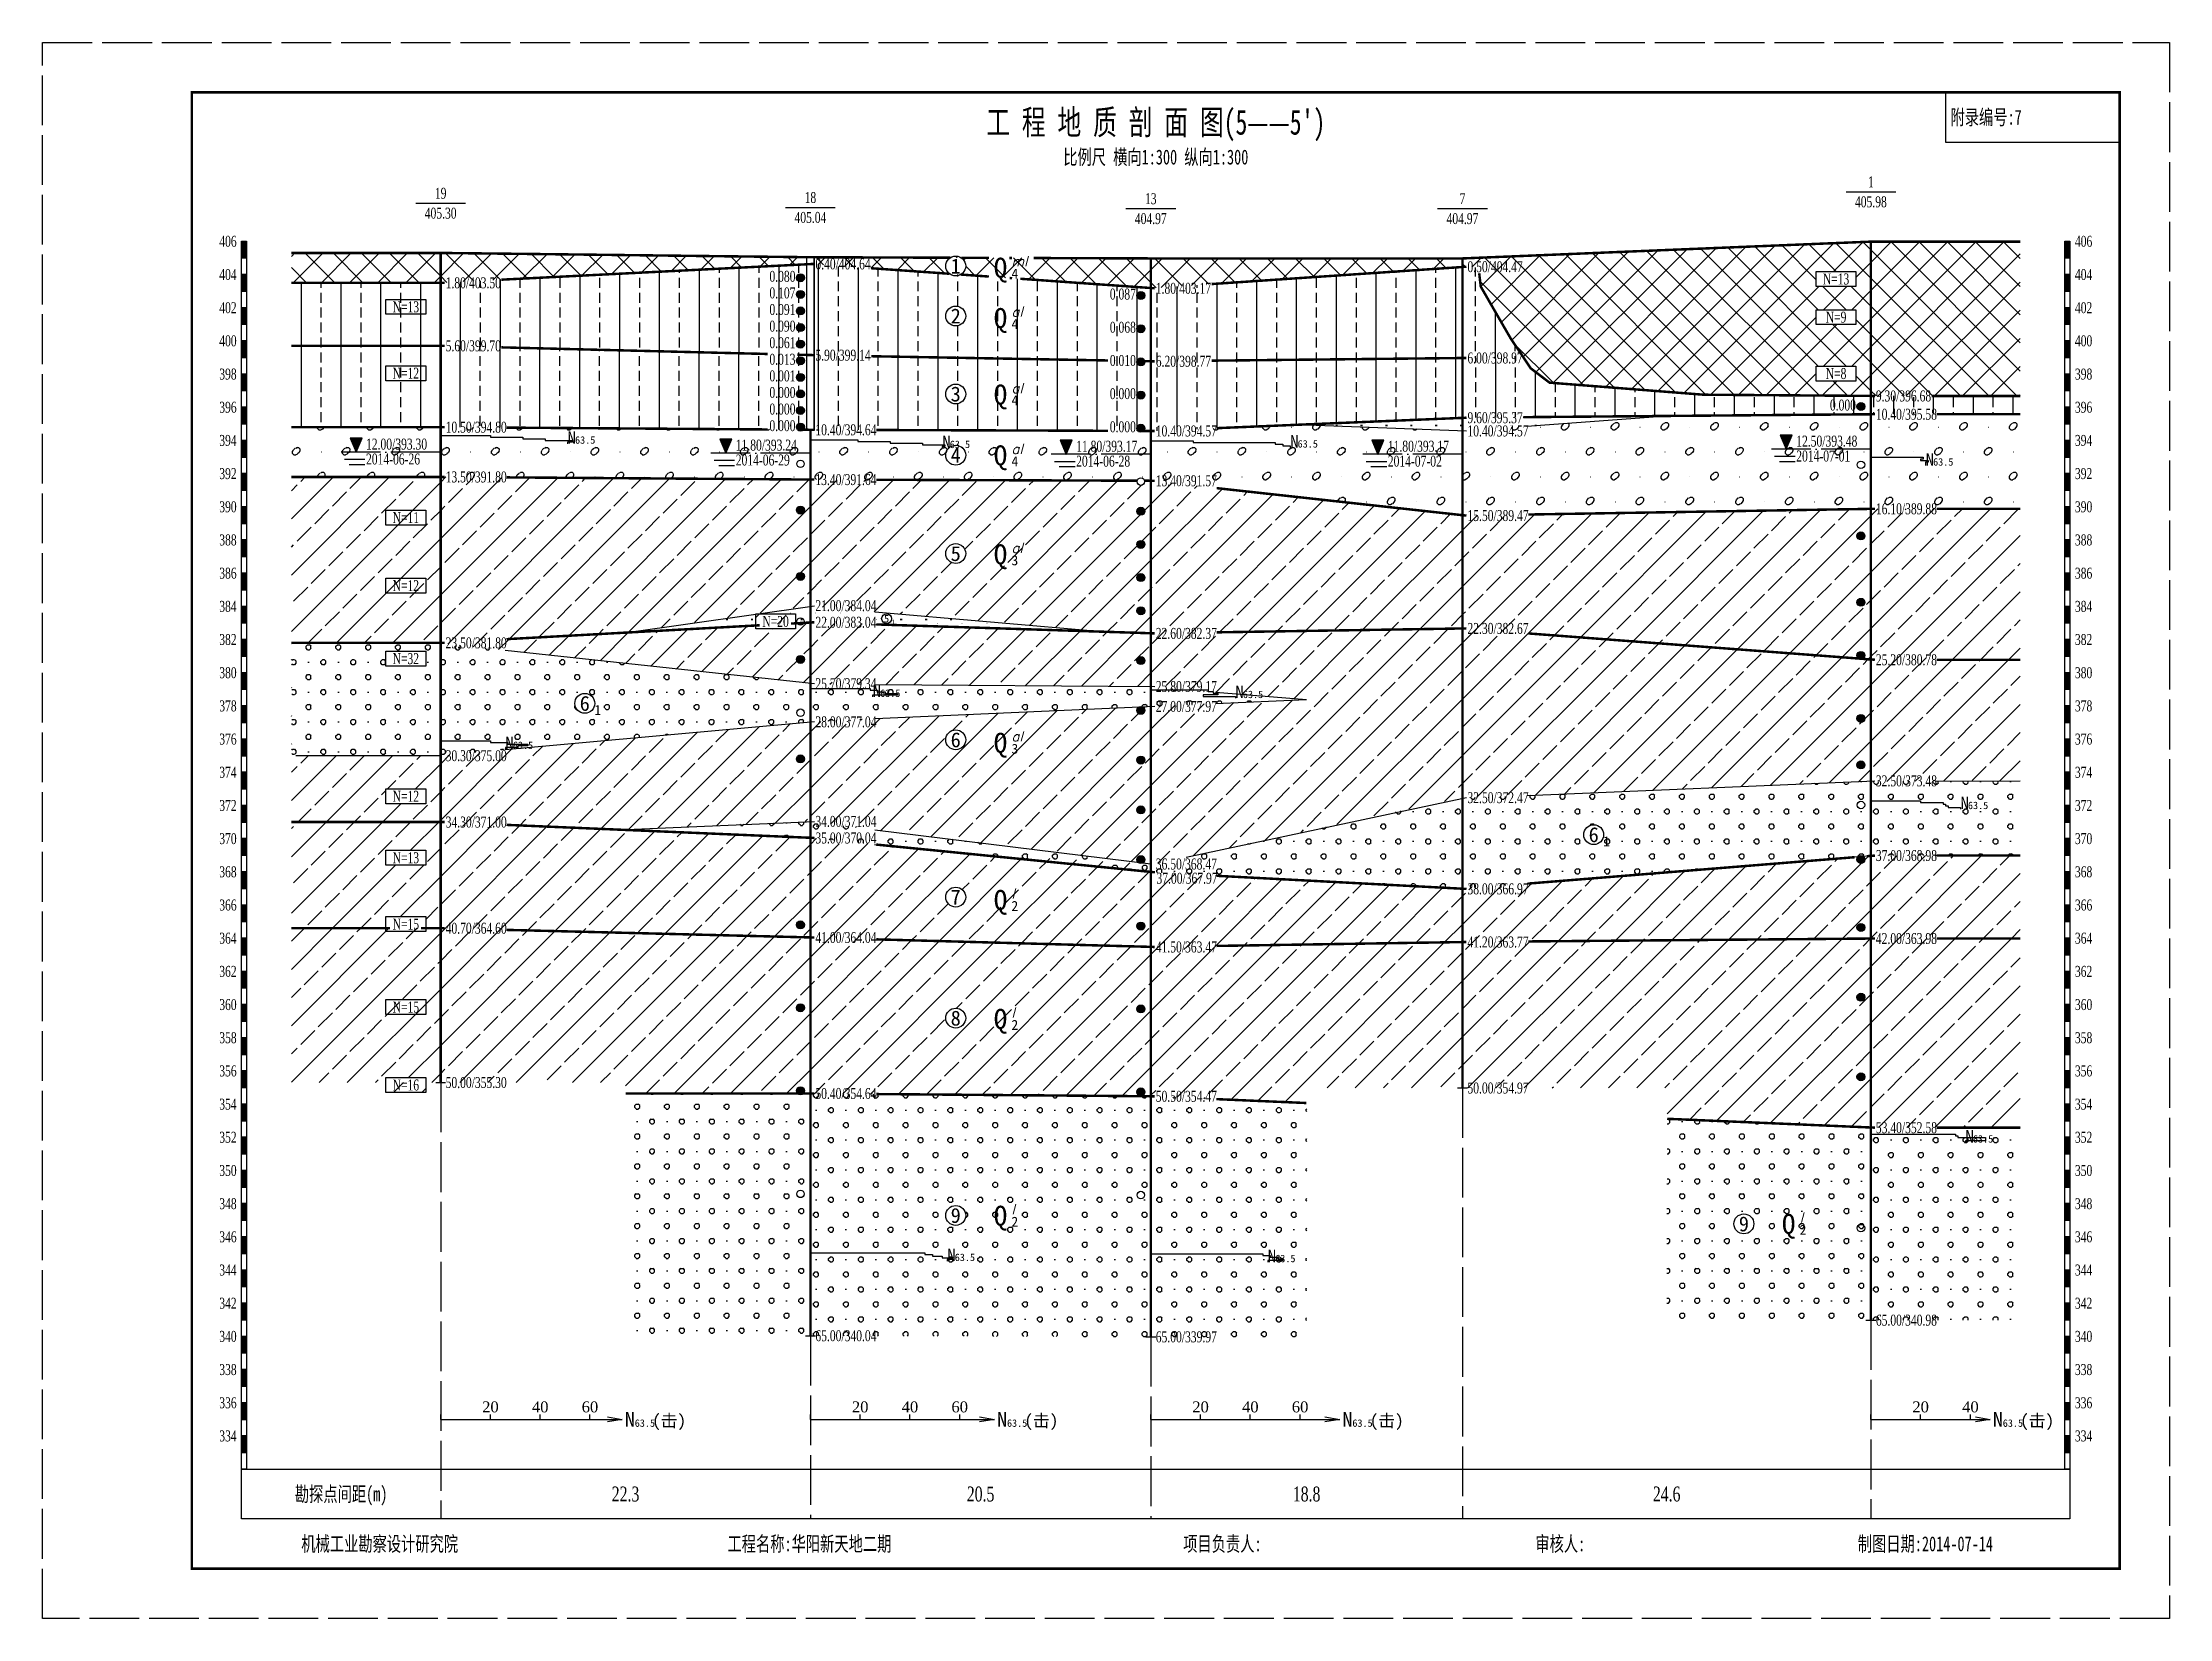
# Model space of a CAD drawing. Header units: millimetres. Extents: x -30 to 2967, y -786 to 1322.
# Drawn here: x 856.1 to 1283.5, y -785.6 to -469 of the extents above; entities that cross this region are included whole.
import ezdxf
from ezdxf.enums import TextEntityAlignment as Align

# ---------------------------------------------------------------- set-up
doc = ezdxf.new("R2010")
doc.units = ezdxf.units.MM
doc.linetypes.add('SWX', pattern=[12, 10, -1, 0, -1])
doc.linetypes.add('XX', pattern=[12, 10, -2])
doc.layers.add('DXSW', color=7, linetype='Continuous')
doc.layers.add('MASKTEXT', color=7, linetype='Continuous')
doc.styles.add('Dzcd', font='TIMES.TTF')
doc.styles.add('DzSl', font='italic__.ttf')
doc.styles.get("Standard").update_dxf_attribs({"font": 'SimSun.ttf'})
pattern_1 = [(0, (936.0566, -1862.2876), (2.5, 4.33), [0, -5]), (0, (936.1566, -1862.2876), (2.5, 4.33), [0, -5]), (0, (936.0566, -1862.1876), (2.5, 4.33), [0, -5]), (0, (936.1566, -1862.1876), (2.5, 4.33), [0, -5])]
pattern_2 = [(0, (936.3495, -1862.2876), (3, 3), [0.4142, -5.5858]), (0, (936.3495, -1861.2876), (3, 3), [0.4142, -5.5858]), (90, (936.0566, -1861.9947), (-3, 3), [0.4142, -5.5858]), (90, (937.0566, -1861.9947), (-3, 3), [0.4142, -5.5858]), (45, (936.7637, -1862.2876), (-3.000042, 3.000042), [0.4142, -3.8285]), (45, (936.0566, -1861.5805), (-3.000042, 3.000042), [0.4142, -3.8285]), (135, (936.3495, -1862.2876), (-3.000042, -3.000042), [0.4142, -3.8285]), (135, (937.0566, -1861.5805), (-3.000042, -3.000042), [0.4142, -3.8285]), (0, (939.5566, -1861.7876), (0, 6), [0, -6])]
pattern_3 = [(0, (0.293, 0), (3, 3), [0.4142, -5.5858]), (0, (0.293, 1), (3, 3), [0.4142, -5.5858]), (90, (0, 0.293), (-3, 3), [0.4142, -5.5858]), (90, (1, 0.293), (-3, 3), [0.4142, -5.5858]), (45, (0.707, 0), (-3.000042, 3.000042), [0.4142, -3.8285]), (45, (0, 0.707), (-3.000042, 3.000042), [0.4142, -3.8285]), (135, (0.293, 0), (-3.000042, -3.000042), [0.4142, -3.8285]), (135, (1, 0.707), (-3.000042, -3.000042), [0.4142, -3.8285]), (0, (3.5, 0.5), (0, 6), [0, -6])]
pattern_4 = [(45, (936.0566, -1862.2876), (-2.828427, 2.828427), []), (315, (936.0566, -1862.2876), (2.828427, 2.828427), [])]
pattern_5 = [(90, (936.057, -1862.288), (-8, 5e-16), [2, -1]), (90, (940.057, -1862.288), (-8, 5e-16), [])]
pattern_6 = [(90, (0, 0), (-8, 5e-16), [2, -1]), (90, (4, 0), (-8, 5e-16), [])]
pattern_7 = [(0, (936.5703, -1861.8487), (5, 5), [0.3756, -9.6244]), (0, (937.127, -1860.37), (5, 5), [0.3798, -9.6202]), (135, (936.57, -1861.849), (-5.000023, -5.000023), [0.3906, -6.6804]), (315, (937.507, -1860.37), (5.000023, 5.000023), [0.3828, -6.6883]), (90, (936.294, -1861.5724), (-5, 5), [0.377, -9.623]), (270, (937.7776, -1860.6405), (5, -5), [0.3751, -9.6249]), (45, (936.451, -1860.881), (-5.000023, 5.000023), [0.492, -6.5791]), (225, (937.604, -1861.3624), (5.000023, -5.000023), [0.4449, -6.6262]), (63.4348, (936.294, -1861.195), (-10.000075, -6e-05), [0.3513, -22.0094]), (243.4348, (937.778, -1861.015), (10.000075, 6e-05), [0.3886, -21.9721]), (63.4348, (941.294, -1856.195), (-10.000075, -6e-05), [0.3513, -22.0094]), (243.4348, (942.778, -1856.015), (10.000075, 6e-05), [0.3886, -21.9721]), (63.4348, (946.294, -1851.195), (-10.000075, -6e-05), [0.3513, -22.0094]), (243.4348, (947.778, -1851.015), (10.000075, 6e-05), [0.3886, -21.9721]), (63.4348, (951.294, -1846.195), (-10.000075, -6e-05), [0.3513, -22.0094]), (243.4348, (952.778, -1846.015), (10.000075, 6e-05), [0.3886, -21.9721]), (26.5659, (936.799, -1860.5333), (-9.998806, 0.000297), [0.3657, -21.9937]), (206.5659, (937.2892, -1861.677), (9.999964, 0.000282), [0.3838, -21.9769]), (26.5659, (941.799, -1855.5333), (-9.998806, 0.000297), [0.3657, -21.9937]), (206.5659, (942.2892, -1856.677), (9.999964, 0.000282), [0.3838, -21.9769]), (0, (942.051, -1861.275), (0, 10), [0.05, -9.95]), (0, (947.051, -1856.275), (0, 10), [0.05, -9.95])]
pattern_8 = [(45, (0, 0), (-5.656854, 5.656854), []), (45, (5.657, 0), (-2.828427, 8.48528), [4, -1])]
pattern_9 = [(45, (0, 0), (-2.828427, 2.828427), []), (315, (0, 0), (2.828427, 2.828427), [])]

msp = doc.modelspace()

# ---------------------------------------------------------------- texts
at = {"width": 0.7}
for s, height, p in [("工 程 地 质 剖 面 图(5——5')", 5, (1079.76, -485.02)), ('比例尺 横向1:300 纵向1:300', 3, (1079.76, -492.02)), ('勘探点间距(m)', 3, (916.06, -760.62))]:
    msp.add_text(s, height=height, dxfattribs=at).set_placement(p, align=Align.MIDDLE_CENTER)
for s, p in [('附录编号:7', (1239.46, -484.02)), ('机械工业勘察设计研究院', (908.06, -770.62)), ('工程名称:华阳新天地二期', (993.69, -770.62)), ('项目负责人:', (1085.27, -770.62)), ('审核人:', (1156.03, -770.62)), ('制图日期:2014-07-14', (1220.83, -770.62))]:
    msp.add_text(s, height=3, dxfattribs=at).set_placement(p, align=Align.MIDDLE_LEFT)
at = {"style": 'Dzcd', "width": 0.7}
for s, height, p in [('19', 2.2, (936.06, -499.29)), ('18', 2.2, (1010.36, -500.15)), ('13', 2.2, (1078.76, -500.39)), ('7', 2.2, (1141.39, -500.39)), ('405.98', 2.2, (1223.46, -501.02)), ('1', 2.2, (1223.46, -497.02)), ('405.30', 2.2, (936.06, -503.29)), ('405.04', 2.2, (1010.36, -504.15)), ('404.97', 2.2, (1078.76, -504.39)), ('404.97', 2.2, (1141.39, -504.39)), ('22.3', 3, (973.21, -760.62)), ('20.5', 3, (1044.56, -760.62)), ('18.8', 3, (1110.07, -760.62)), ('24.6', 3, (1182.42, -760.62))]:
    msp.add_text(s, height=height, dxfattribs=at).set_placement(p, align=Align.MIDDLE_CENTER)
for s, p in [('406', (895.06, -508.95)), ('404', (895.06, -515.62)), ('402', (895.06, -522.29)), ('400', (895.06, -528.95)), ('398', (895.06, -535.62)), ('396', (895.06, -542.29)), ('394', (895.06, -548.95)), ('392', (895.06, -555.62)), ('390', (895.06, -562.29)), ('388', (895.06, -568.95)), ('386', (895.06, -575.62)), ('384', (895.06, -582.29)), ('382', (895.06, -588.95)), ('380', (895.06, -595.62)), ('378', (895.06, -602.29)), ('376', (895.06, -608.95)), ('374', (895.06, -615.62)), ('372', (895.06, -622.29)), ('370', (895.06, -628.95)), ('368', (895.06, -635.62)), ('366', (895.06, -642.29)), ('364', (895.06, -648.95)), ('362', (895.06, -655.62)), ('360', (895.06, -662.29)), ('358', (895.06, -668.95)), ('356', (895.06, -675.62)), ('354', (895.06, -682.29)), ('352', (895.06, -688.95)), ('350', (895.06, -695.62)), ('348', (895.06, -702.29)), ('346', (895.06, -708.95)), ('344', (895.06, -715.62)), ('342', (895.06, -722.29)), ('340', (895.06, -728.95)), ('338', (895.06, -735.62)), ('336', (895.06, -742.29)), ('334', (895.06, -748.95))]:
    msp.add_text(s, height=2.2, dxfattribs=at).set_placement(p, align=Align.MIDDLE_RIGHT)
for s, p in [('406', (1264.46, -508.95)), ('404', (1264.46, -515.62)), ('402', (1264.46, -522.29)), ('400', (1264.46, -528.95)), ('398', (1264.46, -535.62)), ('396', (1264.46, -542.29)), ('10.40/394.64', (1011.36, -546.82)), ('394', (1264.46, -548.95)), ('392', (1264.46, -555.62)), ('390', (1264.46, -562.29)), ('388', (1264.46, -568.95)), ('386', (1264.46, -575.62)), ('384', (1264.46, -582.29)), ('382', (1264.46, -588.95)), ('380', (1264.46, -595.62)), ('378', (1264.46, -602.29)), ('376', (1264.46, -608.95)), ('374', (1264.46, -615.62)), ('372', (1264.46, -622.29)), ('370', (1264.46, -628.95)), ('368', (1264.46, -635.62)), ('366', (1264.46, -642.29)), ('364', (1264.46, -648.95)), ('362', (1264.46, -655.62)), ('360', (1264.46, -662.29)), ('358', (1264.46, -668.95)), ('356', (1264.46, -675.62)), ('50.00/355.30', (937.06, -677.95)), ('50.00/354.97', (1142.39, -679.05)), ('354', (1264.46, -682.29)), ('352', (1264.46, -688.95)), ('350', (1264.46, -695.62)), ('348', (1264.46, -702.29)), ('346', (1264.46, -708.95)), ('344', (1264.46, -715.62)), ('342', (1264.46, -722.29)), ('65.00/340.98', (1224.46, -725.69)), ('65.00/340.04', (1011.36, -728.82)), ('65.00/339.97', (1079.76, -729.05)), ('340', (1264.46, -728.95)), ('338', (1264.46, -735.62)), ('336', (1264.46, -742.29)), ('334', (1264.46, -748.95))]:
    msp.add_text(s, height=2.2, dxfattribs=at).set_placement(p, align=Align.MIDDLE_LEFT)
for s, height, p in [('1', 3, (1039.56, -513.92)), ('2', 3, (1039.56, -523.96)), ('3', 3, (1039.56, -539.63)), ('4', 3, (1039.56, -551.92)), ('5', 3, (1039.56, -571.68)), ('5', 1.5, (1025.67, -584.76)), ('6', 3, (965.02, -601.78)), ('6', 3, (1039.56, -609.1)), ('6', 3, (1167.76, -628.16)), ('7', 3, (1039.56, -640.7)), ('8', 3, (1039.56, -665.01)), ('9', 3, (1039.56, -704.66)), ('9', 3, (1197.94, -706.35))]:
    msp.add_text(s, height=height).set_placement(p, align=Align.MIDDLE_CENTER)
at = {"color": 1}
for s, height, p in [('N', 2.5, (961.56, -549.62)), ('63.5', 1.5, (963.06, -549.62)), ('N', 2.5, (1036.86, -550.49)), ('63.5', 1.5, (1038.36, -550.49)), ('N', 2.5, (1106.76, -550.39)), ('63.5', 1.5, (1108.26, -550.39)), ('N', 2.5, (1234.46, -554.02)), ('63.5', 1.5, (1235.96, -554.02)), ('N', 2.5, (1022.86, -600.49)), ('N', 2.5, (1095.76, -600.72)), ('63.5', 1.5, (1024.36, -600.49)), ('63.5', 1.5, (1097.26, -600.72)), ('N', 2.5, (949.06, -610.95)), ('63.5', 1.5, (950.56, -610.95)), ('N', 2.5, (1241.46, -623.02)), ('63.5', 1.5, (1242.96, -623.02)), ('N', 2.5, (1242.46, -690.02)), ('63.5', 1.5, (1243.96, -690.02)), ('N', 2.5, (1037.86, -713.82)), ('63.5', 1.5, (1039.36, -713.82)), ('N', 2.5, (1102.26, -714.05)), ('63.5', 1.5, (1103.76, -714.05))]:
    msp.add_text(s, height=height, dxfattribs=at).set_placement(p)
at = {"style": 'Dzcd'}
for s, p in [('20', (946.06, -743.12)), ('40', (956.06, -743.12)), ('60', (966.06, -743.12)), ('20', (1020.36, -743.12)), ('40', (1030.36, -743.12)), ('60', (1040.36, -743.12)), ('20', (1088.76, -743.12)), ('40', (1098.76, -743.12)), ('60', (1108.76, -743.12)), ('20', (1233.46, -743.12)), ('40', (1243.46, -743.12))]:
    msp.add_text(s, height=2.2, dxfattribs=at).set_placement(p, align=Align.MIDDLE_CENTER)
for s, height, p in [('N', 3, (973.06, -747.12)), ('63.5', 1.5, (975.06, -747.12)), ('(击)', 2.5, (978.56, -747.12)), ('N', 3, (1047.86, -747.12)), ('63.5', 1.5, (1049.86, -747.12)), ('(击)', 2.5, (1053.36, -747.12)), ('N', 3, (1117.26, -747.12)), ('63.5', 1.5, (1119.26, -747.12)), ('(击)', 2.5, (1122.76, -747.12)), ('N', 3, (1247.96, -747.12)), ('63.5', 1.5, (1249.96, -747.12)), ('(击)', 2.5, (1253.46, -747.12))]:
    msp.add_text(s, height=height).set_placement(p)
at = {"layer": 'MASKTEXT', "style": 'Dzcd', "width": 0.7}
for s, p in [('0.40/404.64', (1011.36, -513.49)), ('1.80/403.50', (937.06, -517.29)), ('0.50/404.47', (1142.39, -514.05)), ('1.80/403.17', (1079.76, -518.39)), ('5.60/399.70', (937.06, -529.95)), ('5.90/399.14', (1011.36, -531.82)), ('6.20/398.77', (1079.76, -533.05)), ('6.00/398.97', (1142.39, -532.39)), ('9.30/396.68', (1224.46, -540.02)), ('10.40/395.58', (1224.46, -543.69)), ('10.50/394.80', (937.06, -546.29)), ('10.40/394.64', (1011.36, -546.82)), ('10.40/394.57', (1079.76, -547.05)), ('9.60/395.37', (1142.39, -544.39)), ('10.40/394.57', (1142.39, -547.05)), ('13.50/391.80', (937.06, -556.29)), ('13.40/391.64', (1011.36, -556.82)), ('13.40/391.57', (1079.76, -557.05)), ('15.50/389.47', (1142.39, -564.05)), ('16.10/389.88', (1224.46, -562.69)), ('21.00/384.04', (1011.36, -582.15)), ('22.00/383.04', (1011.36, -585.49)), ('23.50/381.80', (937.06, -589.62)), ('22.60/382.37', (1079.76, -587.72)), ('22.30/382.67', (1142.39, -586.72)), ('25.20/380.78', (1224.46, -593.02)), ('25.70/379.34', (1011.36, -597.82)), ('25.80/379.17', (1079.76, -598.39)), ('27.00/377.97', (1079.76, -602.39)), ('28.00/377.04', (1011.36, -605.49)), ('30.30/375.00', (937.06, -612.29)), ('32.50/372.47', (1142.39, -620.72)), ('32.50/373.48', (1224.46, -617.35)), ('34.30/371.00', (937.06, -625.62)), ('34.00/371.04', (1011.36, -625.49)), ('35.00/370.04', (1011.36, -628.82)), ('37.00/368.98', (1224.46, -632.35)), ('36.50/368.47', (1079.76, -634.05)), ('37.00/367.97', (1079.9, -636.91)), ('38.00/366.97', (1142.39, -639.05)), ('40.70/364.60', (937.06, -646.95)), ('41.00/364.04', (1011.36, -648.82)), ('41.50/363.47', (1079.76, -650.72)), ('41.20/363.77', (1142.39, -649.72)), ('42.00/363.98', (1224.46, -649.02)), ('50.40/354.64', (1011.36, -680.15)), ('50.50/354.47', (1079.76, -680.72)), ('53.40/352.58', (1224.46, -687.02))]:
    msp.add_text(s, height=2.2, dxfattribs=at).set_placement(p, align=Align.MIDDLE_LEFT)
at = {"layer": 'MASKTEXT'}
for p in [(1048.56, -514.25), (1048.56, -524.37), (1048.56, -539.73), (1048.56, -551.95), (1048.56, -571.84), (1048.56, -609.7), (1048.56, -641.27), (1048.56, -665.17), (1048.56, -704.71), (1206.94, -706.35)]:
    msp.add_text('Q', height=4, dxfattribs=at).set_placement(p, align=Align.MIDDLE_CENTER)
at = {"layer": 'MASKTEXT', "style": 'DzSl'}
for s, p in [('ml', (1050.76, -513.95)), ('al', (1050.76, -524.07)), ('al', (1050.76, -539.43)), ('al', (1050.76, -551.65)), ('al', (1050.76, -571.54)), ('al', (1050.76, -609.4)), ('l', (1050.76, -640.97)), ('l', (1050.76, -664.87)), ('l', (1050.76, -704.41)), ('l', (1209.14, -706.05))]:
    msp.add_text(s, height=2, dxfattribs=at).set_placement(p)
at = {"layer": 'MASKTEXT', "style": 'Dzcd', "width": 0.7}
for s, p in [('0.080', (1007.36, -517.09)), ('0.107', (1007.36, -520.42)), ('0.087', (1075.76, -520.65)), ('0.091', (1007.36, -523.75)), ('0.090', (1007.36, -527.09)), ('0.068', (1075.76, -527.32)), ('0.061', (1007.36, -530.42)), ('0.013', (1007.36, -533.75)), ('0.010', (1075.76, -533.99)), ('0.001', (1007.36, -537.09)), ('0.000', (1007.36, -540.42)), ('0.000', (1075.76, -540.65)), ('0.000', (1007.36, -543.75)), ('0.000', (1220.46, -542.95)), ('0.000', (1007.36, -547.09)), ('0.000', (1075.76, -547.32))]:
    msp.add_text(s, height=2.2, dxfattribs=at).set_placement(p, align=Align.RIGHT)
at = {"layer": 'MASKTEXT'}
for s, height, p in [('4', 2, (1050.76, -516.45)), ('4', 2, (1050.76, -526.57)), ('4', 2, (1050.76, -541.93)), ('4', 2, (1050.76, -554.15)), ('3', 2, (1050.76, -574.04)), ('1', 1, (1026.62, -585.93)), ('1', 2, (966.93, -604.11)), ('3', 2, (1050.76, -611.9)), ('1', 2, (1169.66, -630.49)), ('2', 2, (1050.76, -643.47)), ('2', 2, (1050.76, -667.37)), ('2', 2, (1050.76, -706.91)), ('2', 2, (1209.14, -708.55))]:
    msp.add_text(s, height=height, dxfattribs=at).set_placement(p)
at = {"layer": 'MASKTEXT', "style": 'Dzcd', "width": 0.7}
for s, p in [('N=13', (1216.46, -516.52)), ('N=13', (929.06, -522.12)), ('N=9', (1216.46, -524.19)), ('N=12', (929.06, -535.45)), ('N=8', (1216.46, -535.52)), ('N=11', (929.06, -564.45)), ('N=12', (929.06, -578.12)), ('N=20', (1003.36, -585.32)), ('N=32', (929.06, -592.79)), ('N=12', (929.06, -620.45)), ('N=13', (929.06, -632.79)), ('N=15', (929.06, -646.12)), ('N=15', (929.06, -662.79)), ('N=16', (929.06, -678.45))]:
    msp.add_text(s, height=2.2, dxfattribs=at).set_placement(p, align=Align.MIDDLE_CENTER)
for s, p in [('12.00/393.30', (921.06, -550.79)), ('11.80/393.24', (995.36, -550.99)), ('11.80/393.17', (1063.76, -551.22)), ('11.80/393.17', (1126.39, -551.22)), ('2014-07-01', (1208.46, -553.19)), ('12.50/393.48', (1208.46, -550.19)), ('2014-06-26', (921.06, -553.79)), ('2014-06-29', (995.36, -553.99)), ('2014-06-28', (1063.76, -554.22)), ('2014-07-02', (1126.39, -554.22))]:
    msp.add_text(s, height=2.2, dxfattribs=at).set_placement(p)

# ---------------------------------------------------------------- blocks, each defined once
blk = doc.blocks.new('TL_YZY')
h = blk.add_hatch(color=256)
edge = h.paths.add_edge_path()
edge.add_arc((0, -0.79), 0.8, 0, 360)
blk.add_circle((0, -0.79), 0.8)
blk = doc.blocks.new('TL_BGN')
blk.add_lwpolyline([(-8, 0), (0, 0), (0, -3), (-8, -3)], close=True)
blk = doc.blocks.new('TL_RDY')
blk.add_circle((0, -1.51), 0.75)
blk = doc.blocks.new('tl_shw')
blk.add_hatch(color=256).paths.add_polyline_path([(1.21, 2.81), (-1.21, 2.81), (0, -0.04)])
for p, q in [((-2.35, -1.44), (1.77, -1.44)), ((1.77, -2.55), (-1.39, -2.55))]:
    blk.add_line(p, q)
at = {"flags": 128}
blk.add_lwpolyline([(1.21, 2.81), (-1.21, 2.81), (0, -0.04)], close=True, dxfattribs=at)

# ---------------------------------------------------------------- hatches: boundary and pattern name
for points in [[(896.06, -512.29), (896.06, -508.95), (897.06, -508.95), (897.06, -512.29)], [(1262.46, -512.29), (1262.46, -508.95), (1263.46, -508.95), (1263.46, -512.29)], [(896.06, -518.95), (896.06, -515.62), (897.06, -515.62), (897.06, -518.95)], [(1262.46, -518.95), (1262.46, -515.62), (1263.46, -515.62), (1263.46, -518.95)], [(896.06, -525.62), (896.06, -522.29), (897.06, -522.29), (897.06, -525.62)], [(1262.46, -525.62), (1262.46, -522.29), (1263.46, -522.29), (1263.46, -525.62)], [(896.06, -532.29), (896.06, -528.95), (897.06, -528.95), (897.06, -532.29)], [(1262.46, -532.29), (1262.46, -528.95), (1263.46, -528.95), (1263.46, -532.29)], [(896.06, -538.95), (896.06, -535.62), (897.06, -535.62), (897.06, -538.95)], [(1262.46, -538.95), (1262.46, -535.62), (1263.46, -535.62), (1263.46, -538.95)], [(896.06, -545.62), (896.06, -542.29), (897.06, -542.29), (897.06, -545.62)], [(1262.46, -545.62), (1262.46, -542.29), (1263.46, -542.29), (1263.46, -545.62)], [(896.06, -552.29), (896.06, -548.95), (897.06, -548.95), (897.06, -552.29)], [(1262.46, -552.29), (1262.46, -548.95), (1263.46, -548.95), (1263.46, -552.29)], [(896.06, -558.95), (896.06, -555.62), (897.06, -555.62), (897.06, -558.95)], [(1262.46, -558.95), (1262.46, -555.62), (1263.46, -555.62), (1263.46, -558.95)], [(896.06, -565.62), (896.06, -562.29), (897.06, -562.29), (897.06, -565.62)], [(1262.46, -565.62), (1262.46, -562.29), (1263.46, -562.29), (1263.46, -565.62)], [(896.06, -572.29), (896.06, -568.95), (897.06, -568.95), (897.06, -572.29)], [(1262.46, -572.29), (1262.46, -568.95), (1263.46, -568.95), (1263.46, -572.29)], [(896.06, -578.95), (896.06, -575.62), (897.06, -575.62), (897.06, -578.95)], [(1262.46, -578.95), (1262.46, -575.62), (1263.46, -575.62), (1263.46, -578.95)], [(896.06, -585.62), (896.06, -582.29), (897.06, -582.29), (897.06, -585.62)], [(1262.46, -585.62), (1262.46, -582.29), (1263.46, -582.29), (1263.46, -585.62)], [(896.06, -592.29), (896.06, -588.95), (897.06, -588.95), (897.06, -592.29)], [(1262.46, -592.29), (1262.46, -588.95), (1263.46, -588.95), (1263.46, -592.29)], [(896.06, -598.95), (896.06, -595.62), (897.06, -595.62), (897.06, -598.95)], [(1262.46, -598.95), (1262.46, -595.62), (1263.46, -595.62), (1263.46, -598.95)], [(896.06, -605.62), (896.06, -602.29), (897.06, -602.29), (897.06, -605.62)], [(1262.46, -605.62), (1262.46, -602.29), (1263.46, -602.29), (1263.46, -605.62)], [(896.06, -612.29), (896.06, -608.95), (897.06, -608.95), (897.06, -612.29)], [(1262.46, -612.29), (1262.46, -608.95), (1263.46, -608.95), (1263.46, -612.29)], [(896.06, -618.95), (896.06, -615.62), (897.06, -615.62), (897.06, -618.95)], [(1262.46, -618.95), (1262.46, -615.62), (1263.46, -615.62), (1263.46, -618.95)], [(896.06, -625.62), (896.06, -622.29), (897.06, -622.29), (897.06, -625.62)], [(1262.46, -625.62), (1262.46, -622.29), (1263.46, -622.29), (1263.46, -625.62)], [(896.06, -632.29), (896.06, -628.95), (897.06, -628.95), (897.06, -632.29)], [(1262.46, -632.29), (1262.46, -628.95), (1263.46, -628.95), (1263.46, -632.29)], [(896.06, -638.95), (896.06, -635.62), (897.06, -635.62), (897.06, -638.95)], [(1262.46, -638.95), (1262.46, -635.62), (1263.46, -635.62), (1263.46, -638.95)], [(896.06, -645.62), (896.06, -642.29), (897.06, -642.29), (897.06, -645.62)], [(1262.46, -645.62), (1262.46, -642.29), (1263.46, -642.29), (1263.46, -645.62)], [(896.06, -652.29), (896.06, -648.95), (897.06, -648.95), (897.06, -652.29)], [(1262.46, -652.29), (1262.46, -648.95), (1263.46, -648.95), (1263.46, -652.29)], [(896.06, -658.95), (896.06, -655.62), (897.06, -655.62), (897.06, -658.95)], [(1262.46, -658.95), (1262.46, -655.62), (1263.46, -655.62), (1263.46, -658.95)], [(896.06, -665.62), (896.06, -662.29), (897.06, -662.29), (897.06, -665.62)], [(1262.46, -665.62), (1262.46, -662.29), (1263.46, -662.29), (1263.46, -665.62)], [(896.06, -672.29), (896.06, -668.95), (897.06, -668.95), (897.06, -672.29)], [(1262.46, -672.29), (1262.46, -668.95), (1263.46, -668.95), (1263.46, -672.29)], [(896.06, -678.95), (896.06, -675.62), (897.06, -675.62), (897.06, -678.95)], [(1262.46, -678.95), (1262.46, -675.62), (1263.46, -675.62), (1263.46, -678.95)], [(896.06, -685.62), (896.06, -682.29), (897.06, -682.29), (897.06, -685.62)], [(1262.46, -685.62), (1262.46, -682.29), (1263.46, -682.29), (1263.46, -685.62)], [(896.06, -692.29), (896.06, -688.95), (897.06, -688.95), (897.06, -692.29)], [(1262.46, -692.29), (1262.46, -688.95), (1263.46, -688.95), (1263.46, -692.29)], [(896.06, -698.95), (896.06, -695.62), (897.06, -695.62), (897.06, -698.95)], [(1262.46, -698.95), (1262.46, -695.62), (1263.46, -695.62), (1263.46, -698.95)], [(896.06, -705.62), (896.06, -702.29), (897.06, -702.29), (897.06, -705.62)], [(1262.46, -705.62), (1262.46, -702.29), (1263.46, -702.29), (1263.46, -705.62)], [(896.06, -712.29), (896.06, -708.95), (897.06, -708.95), (897.06, -712.29)], [(1262.46, -712.29), (1262.46, -708.95), (1263.46, -708.95), (1263.46, -712.29)], [(896.06, -718.95), (896.06, -715.62), (897.06, -715.62), (897.06, -718.95)], [(1262.46, -718.95), (1262.46, -715.62), (1263.46, -715.62), (1263.46, -718.95)], [(896.06, -725.62), (896.06, -722.29), (897.06, -722.29), (897.06, -725.62)], [(1262.46, -725.62), (1262.46, -722.29), (1263.46, -722.29), (1263.46, -725.62)], [(896.06, -732.29), (896.06, -728.95), (897.06, -728.95), (897.06, -732.29)], [(1262.46, -732.29), (1262.46, -728.95), (1263.46, -728.95), (1263.46, -732.29)], [(896.06, -738.95), (896.06, -735.62), (897.06, -735.62), (897.06, -738.95)], [(1262.46, -738.95), (1262.46, -735.62), (1263.46, -735.62), (1263.46, -738.95)], [(896.06, -745.62), (896.06, -742.29), (897.06, -742.29), (897.06, -745.62)], [(1262.46, -745.62), (1262.46, -742.29), (1263.46, -742.29), (1263.46, -745.62)], [(896.06, -752.29), (896.06, -748.95), (897.06, -748.95), (897.06, -752.29)], [(1262.46, -752.29), (1262.46, -748.95), (1263.46, -748.95), (1263.46, -752.29)]]:
    msp.add_hatch(color=256).paths.add_polyline_path(points)
h = msp.add_hatch()
h.set_pattern_fill('素填土', color=256, style=0)
h.set_pattern_definition(pattern_4)
h.paths.add_polyline_path([(906.06, -511.29), (936.06, -511.29), (936.06, -517.29), (906.06, -517.29)])
h = msp.add_hatch()
h.set_pattern_fill('素填土', color=256, style=0)
h.set_pattern_definition(pattern_4)
h.paths.add_polyline_path([(936.06, -511.29), (1010.36, -512.15), (1010.36, -513.49), (936.06, -517.29)])
h.paths.add_polyline_path([(936.48, -519.01), (948.5, -519.01), (948.5, -515.56), (936.48, -515.56)], flags=8)
h = msp.add_hatch()
h.set_pattern_fill('素填土', color=256, style=0)
h.set_pattern_definition(pattern_4)
h.paths.add_polyline_path([(1010.36, -512.15), (1078.76, -512.39), (1078.76, -518.39), (1010.36, -513.49)])
edge = h.paths.add_edge_path()
edge.add_arc((1039.56, -513.92), 2, 0, 360)
h.paths.add_polyline_path([(1046.04, -517.79), (1051.07, -517.79), (1051.07, -511.23), (1046.04, -511.23)], flags=9)
h.paths.add_polyline_path([(1050.26, -514.45), (1055.59, -514.45), (1055.59, -511.45), (1050.26, -511.45)], flags=9)
h.paths.add_polyline_path([(1010.78, -515.21), (1022.8, -515.21), (1022.8, -511.76), (1010.78, -511.76)], flags=9)
h = msp.add_hatch()
h.set_pattern_fill('黄土状粉质粘土', color=256, style=0)
h.set_pattern_definition(pattern_6)
h.paths.add_polyline_path([(1010.36, -513.49), (1078.76, -518.39), (1078.76, -533.06), (1010.36, -531.82)])
edge = h.paths.add_edge_path(flags=16)
edge.add_arc((1039.56, -523.96), 2, 0, 360)
h.paths.add_polyline_path([(1070.08, -521.26), (1076.32, -521.26), (1076.32, -517.9), (1070.08, -517.9)], flags=24)
h.paths.add_polyline_path([(1070.08, -527.93), (1076.32, -527.93), (1076.32, -524.57), (1070.08, -524.57)], flags=24)
h.paths.add_polyline_path([(1050.28, -516.93), (1052.66, -516.93), (1052.66, -514.05), (1050.28, -514.05)], flags=24)
h.paths.add_polyline_path([(1046.04, -527.91), (1051.07, -527.91), (1051.07, -521.34), (1046.04, -521.34)], flags=24)
h.paths.add_polyline_path([(1050.28, -527.05), (1052.66, -527.05), (1052.66, -524.16), (1050.28, -524.16)], flags=24)
h.paths.add_polyline_path([(1050.26, -524.57), (1054.37, -524.57), (1054.37, -521.57), (1050.26, -521.57)], flags=24)
h.paths.add_polyline_path([(1010.78, -515.21), (1022.8, -515.21), (1022.8, -511.76), (1010.78, -511.76)], flags=9)
h.paths.add_polyline_path([(1010.78, -533.54), (1022.8, -533.54), (1022.8, -530.09), (1010.78, -530.09)], flags=9)
h.paths.add_polyline_path([(1070.08, -534.59), (1076.32, -534.59), (1076.32, -531.23), (1070.08, -531.23)], flags=9)
h = msp.add_hatch()
h.set_pattern_fill('素填土', color=256, style=0)
h.set_pattern_definition(pattern_4)
h.paths.add_polyline_path([(1078.76, -512.39), (1141.39, -512.39), (1141.39, -514.06), (1078.76, -518.39)])
h.paths.add_polyline_path([(1079.18, -520.11), (1091.2, -520.11), (1091.2, -516.66), (1079.18, -516.66)], flags=8)
h = msp.add_hatch()
h.set_pattern_fill('素填土', color=256, style=0)
h.set_pattern_definition(pattern_9)
h.paths.add_polyline_path([(1141.39, -512.39), (1223.46, -509.02), (1223.46, -540.02), (1189.81, -539.77), (1158.89, -537.35), (1155.09, -534.46), (1151.03, -528.4), (1145.06, -518.04), (1144.75, -515.36), (1144.09, -514.22), (1141.39, -514.06)])
h.paths.add_polyline_path([(1213.85, -537.22), (1219.06, -537.22), (1219.06, -533.87), (1213.85, -533.87)], flags=24)
h.paths.add_polyline_path([(1213.85, -525.89), (1219.06, -525.89), (1219.06, -522.53), (1213.85, -522.53)], flags=24)
h.paths.add_polyline_path([(1213.28, -518.22), (1219.63, -518.22), (1219.63, -514.87), (1213.28, -514.87)], flags=8)
h.paths.add_polyline_path([(1141.81, -515.77), (1153.83, -515.77), (1153.83, -512.32), (1141.81, -512.32)], flags=25)
h.paths.add_polyline_path([(1212.46, -515.02), (1220.46, -515.02), (1220.46, -518.02), (1212.46, -518.02)], flags=16)
h.paths.add_polyline_path([(1212.46, -522.69), (1220.46, -522.69), (1220.46, -525.69), (1212.46, -525.69)], flags=16)
h.paths.add_polyline_path([(1212.46, -534.02), (1220.46, -534.02), (1220.46, -537.02), (1212.46, -537.02)], flags=16)
h.paths.add_polyline_path([(1213.28, -518.22), (1219.63, -518.22), (1219.63, -514.87), (1213.28, -514.87)], flags=24)
h.paths.add_polyline_path([(1213.85, -525.89), (1219.06, -525.89), (1219.06, -522.53), (1213.85, -522.53)], flags=8)
h.paths.add_polyline_path([(1213.85, -537.22), (1219.06, -537.22), (1219.06, -533.87), (1213.85, -533.87)], flags=8)
h = msp.add_hatch()
h.set_pattern_fill('素填土', color=256, style=0)
h.set_pattern_definition(pattern_9)
h.paths.add_polyline_path([(1223.46, -509.02), (1253.46, -509.02), (1253.46, -540.02), (1223.46, -540.02)])
h.paths.add_polyline_path([(1223.88, -541.74), (1235.9, -541.74), (1235.9, -538.29), (1223.88, -538.29)], flags=8)
h = msp.add_hatch()
h.set_pattern_fill('黄土状粉质粘土', color=256, style=0)
h.set_pattern_definition(pattern_5)
h.paths.add_polyline_path([(936.06, -517.29), (1010.36, -513.49), (1010.36, -531.82), (936.06, -529.96)])
h.paths.add_polyline_path([(1001.68, -517.69), (1007.92, -517.69), (1007.92, -514.33), (1001.68, -514.33)], flags=8)
h.paths.add_polyline_path([(1001.68, -521.03), (1007.92, -521.03), (1007.92, -517.67), (1001.68, -517.67)], flags=8)
h.paths.add_polyline_path([(1001.68, -524.36), (1007.92, -524.36), (1007.92, -521), (1001.68, -521)], flags=8)
h.paths.add_polyline_path([(1001.68, -527.69), (1007.92, -527.69), (1007.92, -524.33), (1001.68, -524.33)], flags=8)
h.paths.add_polyline_path([(1001.68, -531.03), (1007.92, -531.03), (1007.92, -527.67), (1001.68, -527.67)], flags=8)
h.paths.add_polyline_path([(936.48, -519.01), (948.5, -519.01), (948.5, -515.56), (936.48, -515.56)], flags=8)
h.paths.add_polyline_path([(936.48, -531.67), (948.5, -531.67), (948.5, -528.22), (936.48, -528.22)], flags=8)
h = msp.add_hatch()
h.set_pattern_fill('黄土状粉质粘土', color=256, style=0)
h.set_pattern_definition(pattern_5)
h.paths.add_polyline_path([(1078.76, -518.39), (1141.39, -514.06), (1141.39, -532.39), (1078.76, -533.06)])
h.paths.add_polyline_path([(1079.18, -520.11), (1091.2, -520.11), (1091.2, -516.66), (1079.18, -516.66)], flags=8)
h.paths.add_polyline_path([(1079.18, -534.77), (1091.2, -534.77), (1091.2, -531.32), (1079.18, -531.32)], flags=8)
h = msp.add_hatch()
h.set_pattern_fill('黄土状粉质粘土', color=256, style=0)
h.set_pattern_definition(pattern_6)
h.paths.add_polyline_path([(1141.39, -514.11), (1144.09, -514.22), (1144.75, -515.36), (1145.06, -518.04), (1146.74, -520.96), (1148.83, -524.58), (1151.02, -528.37), (1153.89, -532.66), (1141.39, -532.4)])
h = msp.add_hatch()
h.set_pattern_fill('黄土状粉质粘土', color=256, style=0)
h.set_pattern_definition(pattern_5)
h.paths.add_polyline_path([(906.06, -517.29), (936.06, -517.29), (936.06, -529.96), (906.06, -529.96)])
h.paths.add_polyline_path([(925.88, -523.82), (932.23, -523.82), (932.23, -520.47), (925.88, -520.47)], flags=8)
h = msp.add_hatch()
h.set_pattern_fill('黄土状粉质粘土', color=256, style=0)
h.set_pattern_definition(pattern_5)
h.paths.add_polyline_path([(906.06, -529.96), (936.06, -529.96), (936.06, -546.29), (906.06, -546.29)])
h.paths.add_polyline_path([(925.88, -537.15), (932.23, -537.15), (932.23, -533.8), (925.88, -533.8)], flags=8)
h = msp.add_hatch()
h.set_pattern_fill('黄土状粉质粘土', color=256, style=0)
h.set_pattern_definition(pattern_6)
h.paths.add_polyline_path([(936.06, -529.96), (1010.36, -531.82), (1010.36, -546.82), (936.06, -546.29)])
h.paths.add_polyline_path([(1001.68, -534.36), (1007.92, -534.36), (1007.92, -531), (1001.68, -531)], flags=24)
h.paths.add_polyline_path([(1001.68, -537.69), (1007.92, -537.69), (1007.92, -534.33), (1001.68, -534.33)], flags=24)
h.paths.add_polyline_path([(1001.68, -541.03), (1007.92, -541.03), (1007.92, -537.67), (1001.68, -537.67)], flags=24)
h.paths.add_polyline_path([(1001.68, -544.36), (1007.92, -544.36), (1007.92, -541), (1001.68, -541)], flags=24)
h.paths.add_polyline_path([(936.48, -531.67), (948.5, -531.67), (948.5, -528.22), (936.48, -528.22)], flags=9)
h.paths.add_polyline_path([(936.48, -548.01), (949.63, -548.01), (949.63, -544.56), (936.48, -544.56)], flags=9)
h.paths.add_polyline_path([(1001.68, -547.69), (1007.92, -547.69), (1007.92, -544.33), (1001.68, -544.33)], flags=9)
h = msp.add_hatch()
h.set_pattern_fill('黄土状粉质粘土', color=256, style=0)
h.set_pattern_definition(pattern_6)
h.paths.add_polyline_path([(1010.36, -531.82), (1078.76, -533.06), (1078.76, -547.06), (1010.36, -546.82)])
edge = h.paths.add_edge_path(flags=16)
edge.add_arc((1039.56, -539.63), 2, 0, 360)
h.paths.add_polyline_path([(1070.08, -534.59), (1076.32, -534.59), (1076.32, -531.23), (1070.08, -531.23)], flags=9)
h.paths.add_polyline_path([(1070.08, -541.26), (1076.32, -541.26), (1076.32, -537.9), (1070.08, -537.9)], flags=24)
h.paths.add_polyline_path([(1046.04, -543.27), (1051.07, -543.27), (1051.07, -536.7), (1046.04, -536.7)], flags=24)
h.paths.add_polyline_path([(1050.28, -542.41), (1052.66, -542.41), (1052.66, -539.53), (1050.28, -539.53)], flags=24)
h.paths.add_polyline_path([(1050.26, -539.93), (1054.37, -539.93), (1054.37, -536.93), (1050.26, -536.93)], flags=24)
h.paths.add_polyline_path([(1010.78, -533.54), (1022.8, -533.54), (1022.8, -530.09), (1010.78, -530.09)], flags=9)
h.paths.add_polyline_path([(1010.78, -548.54), (1023.93, -548.54), (1023.93, -545.09), (1010.78, -545.09)], flags=9)
h.paths.add_polyline_path([(1070.08, -547.93), (1076.32, -547.93), (1076.32, -544.57), (1070.08, -544.57)], flags=9)
h = msp.add_hatch()
h.set_pattern_fill('黄土状粉质粘土', color=256, style=0)
h.set_pattern_definition(pattern_5)
h.paths.add_polyline_path([(1078.76, -533.06), (1141.39, -532.39), (1141.39, -544.39), (1078.76, -547.06)])
h.paths.add_polyline_path([(1079.18, -534.77), (1091.2, -534.77), (1091.2, -531.32), (1079.18, -531.32)], flags=8)
h.paths.add_polyline_path([(1079.18, -548.77), (1092.33, -548.77), (1092.33, -545.32), (1079.18, -545.32)], flags=8)
h = msp.add_hatch()
h.set_pattern_fill('黄土状粉质粘土', color=256, style=0)
h.set_pattern_definition(pattern_5)
h.paths.add_polyline_path([(1141.39, -532.39), (1153.89, -532.66), (1155.09, -534.46), (1158.89, -537.35), (1189.81, -539.77), (1223.46, -540.02), (1223.46, -543.69), (1141.39, -544.39)])
h.paths.add_polyline_path([(1214.78, -543.56), (1221.02, -543.56), (1221.02, -540.2), (1214.78, -540.2)], flags=24)
h.paths.add_polyline_path([(1141.81, -534.11), (1153.83, -534.11), (1153.83, -530.66), (1141.81, -530.66)], flags=9)
h.paths.add_polyline_path([(1141.81, -546.11), (1153.83, -546.11), (1153.83, -542.66), (1141.81, -542.66)], flags=9)
h = msp.add_hatch()
h.set_pattern_fill('黄土状粉质粘土', color=256, style=0)
h.set_pattern_definition(pattern_5)
h.paths.add_polyline_path([(1223.46, -540.02), (1253.46, -540.02), (1253.46, -543.69), (1223.46, -543.69)])
h.paths.add_polyline_path([(1223.88, -541.74), (1235.9, -541.74), (1235.9, -538.29), (1223.88, -538.29)], flags=8)
h.paths.add_polyline_path([(1223.88, -545.41), (1237.03, -545.41), (1237.03, -541.96), (1223.88, -541.96)], flags=8)
h = msp.add_hatch()
h.set_pattern_fill('卵石', color=256, style=0)
h.set_pattern_definition(pattern_7)
h.paths.add_polyline_path([(1141.39, -544.39), (1223.46, -543.69), (1223.46, -562.69), (1141.39, -564.06)])
h.paths.add_polyline_path([(1141.49, -544.49), (1182.44, -544.04), (1141.49, -547.06)], flags=16)
h.paths.add_polyline_path([(1207.88, -550.81), (1221.03, -550.81), (1221.03, -547.36), (1207.88, -547.36)], flags=24)
h.paths.add_polyline_path([(1207.9, -553.79), (1219.63, -553.79), (1219.63, -550.43), (1207.9, -550.43)], flags=24)
h.paths.add_polyline_path([(1141.81, -546.11), (1153.83, -546.11), (1153.83, -542.66), (1141.81, -542.66)], flags=9)
h.paths.add_polyline_path([(1141.81, -548.77), (1154.97, -548.77), (1154.97, -545.32), (1141.81, -545.32)], flags=24)
h.paths.add_polyline_path([(1141.81, -565.77), (1154.97, -565.77), (1154.97, -562.32), (1141.81, -562.32)], flags=9)
h = msp.add_hatch()
h.set_pattern_fill('卵石', color=256, style=0)
h.set_pattern_definition(pattern_7)
h.paths.add_polyline_path([(1223.46, -543.69), (1253.46, -543.69), (1253.46, -562.69), (1223.46, -562.69)])
h.paths.add_polyline_path([(1223.88, -545.41), (1237.03, -545.41), (1237.03, -541.96), (1223.88, -541.96)], flags=8)
h.paths.add_polyline_path([(1223.88, -564.41), (1237.03, -564.41), (1237.03, -560.96), (1223.88, -560.96)], flags=8)
h = msp.add_hatch()
h.set_pattern_fill('卵石', color=256, style=0)
h.set_pattern_definition(pattern_7)
h.paths.add_polyline_path([(906.06, -546.29), (936.06, -546.29), (936.06, -556.29), (906.06, -556.29)])
h.paths.add_polyline_path([(920.48, -551.41), (933.63, -551.41), (933.63, -547.96), (920.48, -547.96)], flags=8)
h.paths.add_polyline_path([(920.5, -554.38), (932.23, -554.38), (932.23, -551.03), (920.5, -551.03)], flags=8)
h = msp.add_hatch()
h.set_pattern_fill('卵石', color=256, style=0)
h.set_pattern_definition(pattern_7)
h.paths.add_polyline_path([(936.06, -546.29), (1010.36, -546.82), (1010.36, -556.82), (936.06, -556.29)])
h.paths.add_polyline_path([(1001.68, -547.69), (1007.92, -547.69), (1007.92, -544.33), (1001.68, -544.33)], flags=8)
h.paths.add_polyline_path([(994.78, -551.61), (1007.93, -551.61), (1007.93, -548.16), (994.78, -548.16)], flags=8)
h.paths.add_polyline_path([(994.8, -554.59), (1006.53, -554.59), (1006.53, -551.23), (994.8, -551.23)], flags=8)
h.paths.add_polyline_path([(936.48, -548.01), (949.63, -548.01), (949.63, -544.56), (936.48, -544.56)], flags=8)
h.paths.add_polyline_path([(936.48, -558.01), (949.63, -558.01), (949.63, -554.56), (936.48, -554.56)], flags=8)
h = msp.add_hatch()
h.set_pattern_fill('卵石', color=256, style=0)
h.set_pattern_definition(pattern_7)
h.paths.add_polyline_path([(1010.36, -546.82), (1078.76, -547.06), (1078.76, -557.06), (1010.36, -556.82)])
edge = h.paths.add_edge_path(flags=16)
edge.add_arc((1039.56, -551.92), 2, 0, 360)
h.paths.add_polyline_path([(1070.08, -547.93), (1076.32, -547.93), (1076.32, -544.57), (1070.08, -544.57)], flags=9)
h.paths.add_polyline_path([(1063.18, -551.84), (1076.33, -551.84), (1076.33, -548.39), (1063.18, -548.39)], flags=24)
h.paths.add_polyline_path([(1063.2, -554.82), (1074.93, -554.82), (1074.93, -551.47), (1063.2, -551.47)], flags=24)
h.paths.add_polyline_path([(1046.04, -555.49), (1051.07, -555.49), (1051.07, -548.92), (1046.04, -548.92)], flags=24)
h.paths.add_polyline_path([(1050.28, -554.63), (1052.66, -554.63), (1052.66, -551.75), (1050.28, -551.75)], flags=24)
h.paths.add_polyline_path([(1050.26, -552.15), (1054.37, -552.15), (1054.37, -549.15), (1050.26, -549.15)], flags=24)
h.paths.add_polyline_path([(1010.78, -548.54), (1023.93, -548.54), (1023.93, -545.09), (1010.78, -545.09)], flags=9)
h.paths.add_polyline_path([(1010.78, -558.54), (1023.93, -558.54), (1023.93, -555.09), (1010.78, -555.09)], flags=9)
h = msp.add_hatch()
h.set_pattern_fill('卵石', color=256, style=0)
h.set_pattern_definition(pattern_7)
h.paths.add_polyline_path([(1078.76, -547.06), (1141.39, -544.39), (1141.39, -564.06), (1078.76, -557.06)])
h.paths.add_polyline_path([(1110.17, -545.82), (1141.39, -544.39), (1141.39, -547.06)], flags=0)
h.paths.add_polyline_path([(1125.81, -551.84), (1138.97, -551.84), (1138.97, -548.39), (1125.81, -548.39)], flags=8)
h.paths.add_polyline_path([(1125.83, -554.83), (1137.56, -554.83), (1137.56, -551.47), (1125.83, -551.47)], flags=8)
h.paths.add_polyline_path([(1079.18, -548.77), (1092.33, -548.77), (1092.33, -545.32), (1079.18, -545.32)], flags=8)
h.paths.add_polyline_path([(1079.18, -558.77), (1092.33, -558.77), (1092.33, -555.32), (1079.18, -555.32)], flags=8)
h = msp.add_hatch()
h.set_pattern_fill('中砂', color=256, style=0)
h.set_pattern_definition(pattern_1)
h.paths.add_polyline_path([(1110.17, -545.82), (1141.39, -544.39), (1141.39, -547.06)])
h = msp.add_hatch()
h.set_pattern_fill('中砂', color=256, style=0)
h.set_pattern_definition(pattern_1)
h.paths.add_polyline_path([(1141.49, -544.49), (1182.44, -544.04), (1141.49, -547.06)])
h = msp.add_hatch()
h.set_pattern_fill('粉质粘土', color=256, style=0)
h.set_pattern_definition(pattern_8)
h.paths.add_polyline_path([(936.06, -556.29), (1010.36, -556.82), (1010.36, -585.49), (936.06, -589.62)])
h.paths.add_polyline_path([(973.46, -587.54), (1010.36, -582.16), (1010.36, -585.49)], flags=17)
h.paths.add_polyline_path([(1000.18, -587.02), (1006.53, -587.02), (1006.53, -583.67), (1000.18, -583.67)], flags=24)
h.paths.add_polyline_path([(936.48, -558.01), (949.63, -558.01), (949.63, -554.56), (936.48, -554.56)], flags=9)
h.paths.add_polyline_path([(936.48, -591.34), (949.63, -591.34), (949.63, -587.89), (936.48, -587.89)], flags=9)
h = msp.add_hatch()
h.set_pattern_fill('粉质粘土', color=256, style=0)
h.set_pattern_definition(pattern_8)
h.paths.add_polyline_path([(1010.36, -556.82), (1078.76, -557.06), (1078.76, -587.72), (1010.36, -585.49)])
edge = h.paths.add_edge_path(flags=16)
edge.add_arc((1039.56, -571.68), 2, 0, 360)
h.paths.add_polyline_path([(1010.46, -582.26), (1069.81, -587.4), (1010.46, -585.49)], flags=16)
h.paths.add_polyline_path([(1046.04, -575.38), (1051.07, -575.38), (1051.07, -568.81), (1046.04, -568.81)], flags=24)
h.paths.add_polyline_path([(1050.27, -574.53), (1052.66, -574.53), (1052.66, -571.61), (1050.27, -571.61)], flags=24)
h.paths.add_polyline_path([(1050.26, -572.04), (1054.37, -572.04), (1054.37, -569.04), (1050.26, -569.04)], flags=24)
h.paths.add_polyline_path([(1010.78, -558.54), (1023.93, -558.54), (1023.93, -555.09), (1010.78, -555.09)], flags=9)
h.paths.add_polyline_path([(1010.78, -583.87), (1023.93, -583.87), (1023.93, -580.42), (1010.78, -580.42)], flags=24)
h.paths.add_polyline_path([(1010.78, -587.21), (1023.93, -587.21), (1023.93, -583.76), (1010.78, -583.76)], flags=24)
h = msp.add_hatch()
h.set_pattern_fill('粉质粘土', color=256, style=0)
h.set_pattern_definition(pattern_8)
h.paths.add_polyline_path([(1078.76, -557.06), (1141.39, -564.06), (1141.39, -586.72), (1078.76, -587.72)])
h.paths.add_polyline_path([(1079.18, -558.77), (1092.33, -558.77), (1092.33, -555.32), (1079.18, -555.32)], flags=8)
h.paths.add_polyline_path([(1079.18, -589.44), (1092.33, -589.44), (1092.33, -585.99), (1079.18, -585.99)], flags=8)
h = msp.add_hatch()
h.set_pattern_fill('粉质粘土', color=256, style=0)
h.set_pattern_definition(pattern_8)
h.paths.add_polyline_path([(906.06, -556.29), (936.06, -556.29), (936.06, -589.62), (906.06, -589.62)])
h.paths.add_polyline_path([(925.88, -566.15), (932.23, -566.15), (932.23, -562.8), (925.88, -562.8)], flags=8)
h.paths.add_polyline_path([(925.88, -579.81), (932.23, -579.81), (932.23, -576.47), (925.88, -576.47)], flags=8)
h = msp.add_hatch()
h.set_pattern_fill('粉质粘土', color=256, style=0)
h.set_pattern_definition(pattern_8)
h.paths.add_polyline_path([(1141.39, -564.06), (1223.46, -562.69), (1223.46, -593.02), (1141.39, -586.72)])
h.paths.add_polyline_path([(1141.81, -565.77), (1154.97, -565.77), (1154.97, -562.32), (1141.81, -562.32)], flags=8)
h.paths.add_polyline_path([(1141.81, -588.44), (1154.97, -588.44), (1154.97, -584.99), (1141.81, -584.99)], flags=8)
h = msp.add_hatch()
h.set_pattern_fill('粉质粘土', color=256, style=0)
h.set_pattern_definition(pattern_8)
h.paths.add_polyline_path([(1223.46, -562.69), (1253.46, -562.69), (1253.46, -593.02), (1223.46, -593.02)])
h.paths.add_polyline_path([(1223.88, -564.41), (1237.03, -564.41), (1237.03, -560.96), (1223.88, -560.96)], flags=8)
h.paths.add_polyline_path([(1223.88, -594.74), (1237.03, -594.74), (1237.03, -591.29), (1223.88, -591.29)], flags=8)
h = msp.add_hatch()
h.set_pattern_fill('粉质粘土', color=256, style=0)
h.set_pattern_definition(pattern_8)
h.paths.add_polyline_path([(936.06, -589.62), (1010.36, -585.49), (1010.36, -628.82), (936.06, -625.62)])
h.paths.add_polyline_path([(973.31, -627.12), (1010.36, -625.49), (1010.36, -628.82)], flags=16)
h.paths.add_polyline_path([(936.16, -589.72), (1010.36, -597.82), (1010.36, -605.49), (936.16, -612.29)], flags=16)
h.paths.add_polyline_path([(936.48, -591.34), (949.63, -591.34), (949.63, -587.89), (936.48, -587.89)], flags=24)
h.paths.add_polyline_path([(936.48, -614.01), (949.63, -614.01), (949.63, -610.56), (936.48, -610.56)], flags=24)
h.paths.add_polyline_path([(936.48, -614.01), (949.63, -614.01), (949.63, -610.56), (936.48, -610.56)], flags=8)
h.paths.add_polyline_path([(936.48, -627.34), (949.63, -627.34), (949.63, -623.89), (936.48, -623.89)], flags=25)
h.paths.add_polyline_path([(999.36, -583.82), (1007.36, -583.82), (1007.36, -586.82), (999.36, -586.82)])
h.paths.add_polyline_path([(1000.18, -587.02), (1006.53, -587.02), (1006.53, -583.67), (1000.18, -583.67)], flags=9)
h = msp.add_hatch()
h.set_pattern_fill('中砂', color=256, style=0)
h.set_pattern_definition(pattern_1)
h.paths.add_polyline_path([(973.46, -587.54), (1010.36, -582.16), (1010.36, -585.49)])
h = msp.add_hatch()
h.set_pattern_fill('粉质粘土', color=256, style=0)
h.set_pattern_definition(pattern_8)
h.paths.add_polyline_path([(1010.36, -585.49), (1078.76, -587.72), (1078.76, -635.72), (1010.36, -628.82)])
edge = h.paths.add_edge_path(flags=16)
edge.add_arc((1039.56, -609.1), 2, 0, 360)
h.paths.add_polyline_path([(1044.66, -632.17), (1078.76, -634.06), (1078.76, -635.72)])
h.paths.add_polyline_path([(1010.46, -625.59), (1078.76, -634.01), (1078.76, -635.64), (1010.46, -628.82)], flags=16)
h.paths.add_polyline_path([(1010.46, -597.92), (1078.76, -598.39), (1078.76, -602.39), (1010.46, -605.49)])
h.paths.add_polyline_path([(1046.04, -613.24), (1051.07, -613.24), (1051.07, -606.67), (1046.04, -606.67)], flags=24)
h.paths.add_polyline_path([(1050.27, -612.39), (1052.66, -612.39), (1052.66, -609.47), (1050.27, -609.47)], flags=24)
h.paths.add_polyline_path([(1050.26, -609.9), (1054.37, -609.9), (1054.37, -606.9), (1050.26, -606.9)], flags=24)
h.paths.add_polyline_path([(1010.78, -587.21), (1023.93, -587.21), (1023.93, -583.76), (1010.78, -583.76)], flags=9)
h.paths.add_polyline_path([(1010.78, -599.54), (1023.93, -599.54), (1023.93, -596.09), (1010.78, -596.09)], flags=24)
h.paths.add_polyline_path([(1010.78, -607.21), (1023.93, -607.21), (1023.93, -603.76), (1010.78, -603.76)], flags=24)
h.paths.add_polyline_path([(1010.78, -627.21), (1023.93, -627.21), (1023.93, -623.76), (1010.78, -623.76)], flags=24)
h.paths.add_polyline_path([(1010.78, -630.54), (1023.93, -630.54), (1023.93, -627.09), (1010.78, -627.09)], flags=24)
h = msp.add_hatch()
h.set_pattern_fill('中砂', color=256, style=0)
h.set_pattern_definition(pattern_1)
h.paths.add_polyline_path([(1010.46, -582.26), (1069.81, -587.4), (1010.46, -585.49)])
h = msp.add_hatch()
h.set_pattern_fill('粉质粘土', color=256, style=0)
h.set_pattern_definition(pattern_8)
h.paths.add_polyline_path([(1141.39, -586.72), (1223.46, -593.02), (1223.46, -632.36), (1141.39, -639.06)])
h.paths.add_polyline_path([(1141.49, -620.82), (1223.46, -617.36), (1223.46, -632.36), (1141.49, -639.06)], flags=0)
h.paths.add_polyline_path([(1141.81, -588.44), (1154.97, -588.44), (1154.97, -584.99), (1141.81, -584.99)], flags=8)
h.paths.add_polyline_path([(1141.81, -622.44), (1154.97, -622.44), (1154.97, -618.99), (1141.81, -618.99)], flags=8)
h.paths.add_polyline_path([(1141.81, -622.44), (1154.97, -622.44), (1154.97, -618.99), (1141.81, -618.99)], flags=8)
h.paths.add_polyline_path([(1141.81, -640.77), (1154.97, -640.77), (1154.97, -637.32), (1141.81, -637.32)], flags=8)
h = msp.add_hatch()
h.set_pattern_fill('粉质粘土', color=256, style=0)
h.set_pattern_definition(pattern_8)
h.paths.add_polyline_path([(906.06, -589.62), (936.06, -589.62), (936.06, -625.62), (906.06, -625.62)])
h.paths.add_polyline_path([(906.16, -589.72), (936.06, -589.62), (936.06, -612.29), (906.16, -612.29)], flags=16)
h.paths.add_polyline_path([(925.88, -622.15), (932.23, -622.15), (932.23, -618.8), (925.88, -618.8)], flags=24)
h.paths.add_polyline_path([(925.88, -594.49), (932.23, -594.49), (932.23, -591.13), (925.88, -591.13)], flags=8)
h.paths.add_polyline_path([(925.06, -618.95), (933.06, -618.95), (933.06, -621.95), (925.06, -621.95)], flags=16)
h.paths.add_polyline_path([(925.88, -622.15), (932.23, -622.15), (932.23, -618.8), (925.88, -618.8)], flags=8)
h = msp.add_hatch()
h.set_pattern_fill('圆砾', color=256, style=0)
h.set_pattern_definition(pattern_3)
h.paths.add_polyline_path([(906.16, -589.72), (936.06, -589.62), (936.06, -612.29), (906.16, -612.29)])
h.paths.add_polyline_path([(925.06, -591.29), (933.06, -591.29), (933.06, -594.29), (925.06, -594.29)], flags=16)
h.paths.add_polyline_path([(925.88, -594.48), (932.23, -594.48), (932.23, -591.13), (925.88, -591.13)], flags=24)
h = msp.add_hatch()
h.set_pattern_fill('圆砾', color=256, style=0)
h.set_pattern_definition(pattern_3)
h.paths.add_polyline_path([(936.16, -589.72), (1010.36, -597.82), (1010.36, -605.49), (936.16, -612.29)])
edge = h.paths.add_edge_path(flags=16)
edge.add_arc((965.02, -601.78), 2, 0, 360)
h.paths.add_polyline_path([(966.45, -604.59), (968.83, -604.59), (968.83, -601.71), (966.45, -601.71)], flags=24)
h.paths.add_polyline_path([(963.23, -604.01), (966.82, -604.01), (966.82, -599.64), (963.23, -599.64)], flags=24)
h = msp.add_hatch()
h.set_pattern_fill('粉质粘土', color=256, style=0)
h.set_pattern_definition(pattern_8)
h.paths.add_polyline_path([(1078.76, -587.72), (1141.39, -586.72), (1141.39, -639.06), (1078.76, -635.72)])
h.paths.add_polyline_path([(1078.86, -634.16), (1141.39, -620.72), (1141.39, -639.06), (1078.86, -635.72)], flags=16)
h.paths.add_polyline_path([(1078.86, -598.49), (1110.07, -600.97), (1078.86, -602.39)], flags=16)
h.paths.add_polyline_path([(1079.18, -589.44), (1092.33, -589.44), (1092.33, -585.99), (1079.18, -585.99)], flags=9)
h.paths.add_polyline_path([(1079.18, -600.11), (1092.33, -600.11), (1092.33, -596.66), (1079.18, -596.66)], flags=24)
h.paths.add_polyline_path([(1079.18, -604.11), (1092.33, -604.11), (1092.33, -600.66), (1079.18, -600.66)], flags=24)
h.paths.add_polyline_path([(1079.18, -635.77), (1092.33, -635.77), (1092.33, -632.32), (1079.18, -632.32)], flags=24)
h.paths.add_polyline_path([(1079.33, -638.63), (1092.48, -638.63), (1092.48, -635.18), (1079.33, -635.18)], flags=24)
h = msp.add_hatch()
h.set_pattern_fill('粉质粘土', color=256, style=0)
h.set_pattern_definition(pattern_8)
h.paths.add_polyline_path([(1223.46, -593.02), (1253.46, -593.02), (1253.46, -632.36), (1223.46, -632.36)])
h.paths.add_polyline_path([(1223.56, -617.46), (1253.46, -617.36), (1253.46, -632.36), (1223.56, -632.36)], flags=16)
h.paths.add_polyline_path([(1223.88, -594.74), (1237.03, -594.74), (1237.03, -591.29), (1223.88, -591.29)], flags=9)
h.paths.add_polyline_path([(1223.88, -619.07), (1237.03, -619.07), (1237.03, -615.62), (1223.88, -615.62)], flags=8)
h.paths.add_polyline_path([(1223.88, -619.07), (1237.03, -619.07), (1237.03, -615.62), (1223.88, -615.62)], flags=24)
h.paths.add_polyline_path([(1223.88, -634.07), (1237.03, -634.07), (1237.03, -630.62), (1223.88, -630.62)], flags=9)
h = msp.add_hatch()
h.set_pattern_fill('圆砾', color=256, style=0)
h.set_pattern_definition(pattern_3)
h.paths.add_polyline_path([(1010.46, -597.92), (1078.76, -598.39), (1078.76, -602.39), (1010.46, -605.49)])
h.paths.add_polyline_path([(1010.78, -607.21), (1023.93, -607.21), (1023.93, -603.76), (1010.78, -603.76)], flags=9)
h.paths.add_polyline_path([(1010.78, -599.54), (1023.93, -599.54), (1023.93, -596.09), (1010.78, -596.09)], flags=9)
h = msp.add_hatch()
h.set_pattern_fill('圆砾', color=256, style=0)
h.set_pattern_definition(pattern_2)
h.paths.add_polyline_path([(1078.86, -598.49), (1110.07, -600.97), (1078.86, -602.39)])
h = msp.add_hatch()
h.set_pattern_fill('圆砾', color=256, style=0)
h.set_pattern_definition(pattern_3)
h.paths.add_polyline_path([(1141.49, -620.82), (1223.46, -617.36), (1223.46, -632.36), (1141.49, -639.06)])
edge = h.paths.add_edge_path(flags=16)
edge.add_arc((1221.46, -622.2), 0.75, 0, 360)
edge = h.paths.add_edge_path(flags=16)
edge.add_arc((1167.76, -628.16), 2, 0, 360)
h.paths.add_polyline_path([(1169.18, -630.97), (1171.56, -630.97), (1171.56, -628.08), (1169.18, -628.08)], flags=24)
h.paths.add_polyline_path([(1165.96, -630.39), (1169.55, -630.39), (1169.55, -626.01), (1165.96, -626.01)], flags=24)
h.paths.add_polyline_path([(1141.81, -640.77), (1154.97, -640.77), (1154.97, -637.32), (1141.81, -637.32)], flags=9)
h = msp.add_hatch()
h.set_pattern_fill('圆砾', color=256, style=0)
h.set_pattern_definition(pattern_3)
h.paths.add_polyline_path([(1223.56, -617.46), (1253.46, -617.36), (1253.46, -632.36), (1223.56, -632.36)])
h.paths.add_polyline_path([(1223.88, -619.07), (1237.03, -619.07), (1237.03, -615.62), (1223.88, -615.62)], flags=9)
h.paths.add_polyline_path([(1223.88, -634.07), (1237.03, -634.07), (1237.03, -630.62), (1223.88, -630.62)], flags=9)
h = msp.add_hatch()
h.set_pattern_fill('粉质粘土', color=256, style=0)
h.set_pattern_definition(pattern_8)
h.paths.add_polyline_path([(936.06, -625.62), (1010.36, -628.82), (1010.36, -648.82), (936.06, -646.96)])
h.paths.add_polyline_path([(936.48, -627.34), (949.63, -627.34), (949.63, -623.89), (936.48, -623.89)], flags=8)
h.paths.add_polyline_path([(936.48, -648.67), (949.63, -648.67), (949.63, -645.22), (936.48, -645.22)], flags=8)
h = msp.add_hatch()
h.set_pattern_fill('圆砾', color=256, style=0)
h.set_pattern_definition(pattern_3)
h.paths.add_polyline_path([(1010.46, -625.59), (1078.76, -634.01), (1078.76, -635.64), (1010.46, -628.82)])
h.paths.add_polyline_path([(1010.78, -630.54), (1023.93, -630.54), (1023.93, -627.09), (1010.78, -627.09)], flags=25)
h.paths.add_polyline_path([(1010.78, -627.21), (1023.93, -627.21), (1023.93, -623.76), (1010.78, -623.76)], flags=9)
h = msp.add_hatch()
h.set_pattern_fill('圆砾', color=256, style=0)
h.set_pattern_definition(pattern_3)
h.paths.add_polyline_path([(1078.86, -634.16), (1141.39, -620.72), (1141.39, -639.06), (1078.86, -635.72)])
h.paths.add_polyline_path([(1079.18, -635.77), (1092.33, -635.77), (1092.33, -632.32), (1079.18, -632.32)], flags=25)
h = msp.add_hatch()
h.set_pattern_fill('粉质粘土', color=256, style=0)
h.set_pattern_definition(pattern_8)
h.paths.add_polyline_path([(906.06, -625.62), (936.06, -625.62), (936.06, -646.96), (906.06, -646.96)])
h.paths.add_polyline_path([(925.88, -647.82), (932.23, -647.82), (932.23, -644.47), (925.88, -644.47)], flags=9)
h.paths.add_polyline_path([(925.88, -634.48), (932.23, -634.48), (932.23, -631.13), (925.88, -631.13)], flags=24)
h.paths.add_polyline_path([(925.06, -631.29), (933.06, -631.29), (933.06, -634.29), (925.06, -634.29)], flags=16)
h.paths.add_polyline_path([(925.06, -644.62), (933.06, -644.62), (933.06, -647.62), (925.06, -647.62)])
h.paths.add_polyline_path([(925.88, -634.48), (932.23, -634.48), (932.23, -631.13), (925.88, -631.13)], flags=24)
h.paths.add_polyline_path([(925.88, -647.82), (932.23, -647.82), (932.23, -644.47), (925.88, -644.47)], flags=9)
h = msp.add_hatch()
h.set_pattern_fill('圆砾', color=256, style=0)
h.set_pattern_definition(pattern_2)
h.paths.add_polyline_path([(973.31, -627.12), (1010.36, -625.49), (1010.36, -628.82)])
h = msp.add_hatch()
h.set_pattern_fill('粉质粘土', color=256, style=0)
h.set_pattern_definition(pattern_8)
h.paths.add_polyline_path([(1010.36, -628.82), (1078.76, -635.72), (1078.76, -650.72), (1010.36, -648.82)])
edge = h.paths.add_edge_path(flags=16)
edge.add_arc((1039.56, -640.7), 2, 0, 360)
h.paths.add_polyline_path([(1046.04, -644.81), (1051.07, -644.81), (1051.07, -638.25), (1046.04, -638.25)], flags=24)
h.paths.add_polyline_path([(1050.28, -643.96), (1052.66, -643.96), (1052.66, -641.07), (1050.28, -641.07)], flags=24)
h.paths.add_polyline_path([(1050.26, -641.47), (1052.4, -641.47), (1052.4, -638.47), (1050.26, -638.47)], flags=24)
h.paths.add_polyline_path([(1010.78, -630.54), (1023.93, -630.54), (1023.93, -627.09), (1010.78, -627.09)], flags=9)
h.paths.add_polyline_path([(1010.78, -650.54), (1023.93, -650.54), (1023.93, -647.09), (1010.78, -647.09)], flags=25)
h = msp.add_hatch()
h.set_pattern_fill('圆砾', color=256, style=0)
h.set_pattern_definition(pattern_2)
h.paths.add_polyline_path([(1044.66, -632.17), (1078.76, -634.06), (1078.76, -635.72)])
h = msp.add_hatch()
h.set_pattern_fill('粉质粘土', color=256, style=0)
h.set_pattern_definition(pattern_8)
h.paths.add_polyline_path([(1141.39, -639.06), (1223.46, -632.36), (1223.46, -649.02), (1141.39, -649.72)])
h.paths.add_polyline_path([(1141.81, -640.77), (1154.97, -640.77), (1154.97, -637.32), (1141.81, -637.32)], flags=8)
h.paths.add_polyline_path([(1141.81, -651.44), (1154.97, -651.44), (1154.97, -647.99), (1141.81, -647.99)], flags=8)
h = msp.add_hatch()
h.set_pattern_fill('粉质粘土', color=256, style=0)
h.set_pattern_definition(pattern_8)
h.paths.add_polyline_path([(1223.46, -632.36), (1253.46, -632.36), (1253.46, -649.02), (1223.46, -649.02)])
h.paths.add_polyline_path([(1223.88, -634.07), (1237.03, -634.07), (1237.03, -630.62), (1223.88, -630.62)], flags=8)
h.paths.add_polyline_path([(1223.88, -650.74), (1237.03, -650.74), (1237.03, -647.29), (1223.88, -647.29)], flags=8)
h = msp.add_hatch()
h.set_pattern_fill('粉质粘土', color=256, style=0)
h.set_pattern_definition(pattern_8)
h.paths.add_polyline_path([(1078.76, -635.72), (1141.39, -639.06), (1141.39, -649.72), (1078.76, -650.72)])
h.paths.add_polyline_path([(1079.33, -638.63), (1092.48, -638.63), (1092.48, -635.18), (1079.33, -635.18)], flags=9)
h.paths.add_polyline_path([(1079.18, -652.44), (1092.33, -652.44), (1092.33, -648.99), (1079.18, -648.99)], flags=9)
h = msp.add_hatch()
h.set_pattern_fill('粉质粘土', color=256, style=0)
h.set_pattern_definition(pattern_8)
h.paths.add_polyline_path([(936.06, -646.96), (1010.36, -648.82), (1010.36, -680.16), (973.21, -680.16), (973.21, -677.95), (971.77, -677.95), (936.06, -677.95)])
h.paths.add_polyline_path([(936.48, -648.67), (949.63, -648.67), (949.63, -645.22), (936.48, -645.22)], flags=9)
edge = h.paths.add_edge_path()
edge.add_line((935.06, -677.95), (937.06, -677.95))
h.paths.add_polyline_path([(936.48, -679.67), (949.63, -679.67), (949.63, -676.22), (936.48, -676.22)], flags=25)
h = msp.add_hatch()
h.set_pattern_fill('粉质粘土', color=256, style=0)
h.set_pattern_definition(pattern_8)
h.paths.add_polyline_path([(906.06, -646.96), (936.06, -646.96), (936.06, -677.95), (906.06, -677.95)])
h.paths.add_polyline_path([(925.88, -664.48), (932.23, -664.48), (932.23, -661.13), (925.88, -661.13)], flags=24)
h.paths.add_polyline_path([(925.06, -676.95), (933.06, -676.95), (933.06, -679.95), (925.06, -679.95)])
h.paths.add_polyline_path([(925.88, -680.15), (932.23, -680.15), (932.23, -676.8), (925.88, -676.8)], flags=9)
h = msp.add_hatch()
h.set_pattern_fill('粉质粘土', color=256, style=0)
h.set_pattern_definition(pattern_8)
h.paths.add_polyline_path([(1010.36, -648.82), (1078.76, -650.72), (1078.76, -680.72), (1010.36, -680.16)])
edge = h.paths.add_edge_path(flags=16)
edge.add_arc((1039.56, -665.01), 2, 0, 360)
h.paths.add_polyline_path([(1046.04, -668.71), (1051.07, -668.71), (1051.07, -662.15), (1046.04, -662.15)], flags=24)
h.paths.add_polyline_path([(1050.28, -667.86), (1052.66, -667.86), (1052.66, -664.97), (1050.28, -664.97)], flags=24)
h.paths.add_polyline_path([(1050.26, -665.37), (1052.4, -665.37), (1052.4, -662.37), (1050.26, -662.37)], flags=24)
h.paths.add_polyline_path([(1010.78, -650.54), (1023.93, -650.54), (1023.93, -647.09), (1010.78, -647.09)], flags=9)
h.paths.add_polyline_path([(1010.78, -681.87), (1023.93, -681.87), (1023.93, -678.42), (1010.78, -678.42)], flags=9)
h = msp.add_hatch()
h.set_pattern_fill('粉质粘土', color=256, style=0)
h.set_pattern_definition(pattern_8)
h.paths.add_polyline_path([(1078.76, -650.72), (1141.39, -649.72), (1141.39, -679.05), (1110.07, -679.05), (1110.1, -682.08), (1078.76, -680.72)])
h.paths.add_polyline_path([(1079.18, -652.44), (1092.33, -652.44), (1092.33, -648.99), (1079.18, -648.99)], flags=9)
h.paths.add_polyline_path([(1079.18, -682.44), (1092.33, -682.44), (1092.33, -678.99), (1079.18, -678.99)], flags=9)
h = msp.add_hatch()
h.set_pattern_fill('粉质粘土', color=256, style=0)
h.set_pattern_definition(pattern_8)
h.paths.add_polyline_path([(1141.39, -649.72), (1223.46, -649.02), (1223.46, -687.02), (1182.52, -685.24), (1182.42, -679.05), (1141.39, -679.05)])
h.paths.add_polyline_path([(1141.81, -651.44), (1154.97, -651.44), (1154.97, -647.99), (1141.81, -647.99)], flags=9)
h.paths.add_polyline_path([(1141.81, -680.77), (1154.97, -680.77), (1154.97, -677.32), (1141.81, -677.32)], flags=25)
h = msp.add_hatch()
h.set_pattern_fill('粉质粘土', color=256, style=0)
h.set_pattern_definition(pattern_8)
h.paths.add_polyline_path([(1223.46, -649.02), (1253.46, -649.02), (1253.46, -687.02), (1223.46, -687.02)])
h.paths.add_polyline_path([(1223.88, -650.74), (1237.03, -650.74), (1237.03, -647.29), (1223.88, -647.29)], flags=8)
h.paths.add_polyline_path([(1223.88, -688.74), (1237.03, -688.74), (1237.03, -685.29), (1223.88, -685.29)], flags=8)
h = msp.add_hatch()
h.set_pattern_fill('圆砾', color=256, style=0)
h.set_pattern_definition(pattern_3)
h.paths.add_polyline_path([(1010.36, -680.16), (1078.76, -680.72), (1078.76, -729.05), (1010.36, -728.82)])
edge = h.paths.add_edge_path(flags=16)
edge.add_arc((1039.56, -704.66), 2, 0, 360)
h.paths.add_polyline_path([(1046.04, -708.25), (1051.07, -708.25), (1051.07, -701.68), (1046.04, -701.68)], flags=24)
h.paths.add_polyline_path([(1050.28, -707.39), (1052.66, -707.39), (1052.66, -704.51), (1050.28, -704.51)], flags=24)
h.paths.add_polyline_path([(1050.26, -704.91), (1052.4, -704.91), (1052.4, -701.91), (1050.26, -701.91)], flags=24)
h.paths.add_polyline_path([(1010.78, -681.87), (1023.93, -681.87), (1023.93, -678.42), (1010.78, -678.42)], flags=9)
edge = h.paths.add_edge_path()
edge.add_line((1009.36, -728.82), (1011.36, -728.82))
h.paths.add_polyline_path([(1010.78, -730.54), (1023.93, -730.54), (1023.93, -727.09), (1010.78, -727.09)], flags=9)
h = msp.add_hatch()
h.set_pattern_fill('圆砾', color=256, style=0)
h.set_pattern_definition(pattern_3)
h.paths.add_polyline_path([(1078.76, -680.72), (1110.1, -682.08), (1110.07, -729.05), (1078.76, -729.05)])
h.paths.add_polyline_path([(1079.18, -682.44), (1092.33, -682.44), (1092.33, -678.99), (1079.18, -678.99)], flags=9)
edge = h.paths.add_edge_path()
edge.add_line((1077.76, -729.05), (1079.76, -729.05))
h.paths.add_polyline_path([(1079.18, -730.77), (1092.33, -730.77), (1092.33, -727.32), (1079.18, -727.32)], flags=9)
h = msp.add_hatch()
h.set_pattern_fill('圆砾', color=256, style=0)
h.set_pattern_definition(pattern_2)
h.paths.add_polyline_path([(973.21, -680.16), (1010.36, -680.16), (1010.36, -728.82), (973.21, -728.82)])
h = msp.add_hatch()
h.set_pattern_fill('圆砾', color=256, style=0)
h.set_pattern_definition(pattern_2)
h.paths.add_polyline_path([(1182.52, -685.24), (1223.46, -687.02), (1223.46, -725.69), (1182.42, -725.69)])
edge = h.paths.add_edge_path(flags=16)
edge.add_arc((1197.94, -706.35), 2, 0, 360)
h.paths.add_polyline_path([(1204.42, -709.89), (1209.46, -709.89), (1209.46, -703.32), (1204.42, -703.32)], flags=24)
h.paths.add_polyline_path([(1208.66, -709.03), (1211.04, -709.03), (1211.04, -706.15), (1208.66, -706.15)], flags=24)
h.paths.add_polyline_path([(1208.64, -706.55), (1210.78, -706.55), (1210.78, -703.55), (1208.64, -703.55)], flags=24)
h = msp.add_hatch()
h.set_pattern_fill('圆砾', color=256, style=0)
h.set_pattern_definition(pattern_3)
h.paths.add_polyline_path([(1223.46, -687.02), (1253.46, -687.02), (1253.46, -725.69), (1223.46, -725.69)])
h.paths.add_polyline_path([(1223.88, -688.74), (1237.03, -688.74), (1237.03, -685.29), (1223.88, -685.29)], flags=9)
h.paths.add_polyline_path([(1223.88, -727.41), (1237.03, -727.41), (1237.03, -723.96), (1223.88, -723.96)], flags=9)

# ---------------------------------------------------------------- linework, layer by layer
for p, q in [((1218.46, -499.02), (1228.46, -499.02)), ((931.06, -501.29), (941.06, -501.29)), ((1005.36, -502.15), (1015.36, -502.15)), ((1073.76, -502.39), (1083.76, -502.39)), ((1136.39, -502.39), (1146.39, -502.39)), ((1110.17, -545.82), (1142.19, -544.39)), ((1110.17, -545.82), (1142.19, -547.06)), ((1153.56, -544.28), (1182.44, -544.04)), ((1154.34, -546.11), (1182.44, -544.04)), ((973.46, -587.54), (1011.16, -582.16)), ((1006.35, -583.59), (1006.35, -583.59)), ((1006.35, -583.69), (1006.35, -583.69)), ((1006.45, -583.59), (1006.45, -583.59)), ((1006.45, -583.69), (1006.45, -583.69)), ((1011.35, -583.59), (1011.35, -583.59)), ((1011.35, -583.69), (1011.35, -583.69)), ((1011.45, -583.59), (1011.45, -583.59)), ((1011.45, -583.69), (1011.45, -583.69)), ((1016.35, -583.59), (1016.35, -583.59)), ((1016.35, -583.69), (1016.35, -583.69)), ((1016.45, -583.59), (1016.45, -583.59)), ((1016.45, -583.69), (1016.45, -583.69)), ((1023.31, -583.37), (1069.81, -587.4)), ((906.16, -589.72), (936.86, -589.62)), ((1023.59, -585.92), (1051.57, -586.82)), ((1035.82, -585.66), (1035.82, -585.66)), ((1035.82, -585.76), (1035.82, -585.76)), ((1035.92, -585.66), (1035.92, -585.66)), ((1035.92, -585.76), (1035.92, -585.76)), ((1040.82, -585.66), (1040.82, -585.66)), ((1040.82, -585.76), (1040.82, -585.76)), ((1040.92, -585.66), (1040.92, -585.66)), ((1040.92, -585.76), (1040.92, -585.76)), ((1045.82, -585.66), (1045.82, -585.66)), ((1045.82, -585.76), (1045.82, -585.76)), ((1045.92, -585.66), (1045.92, -585.66)), ((1045.92, -585.76), (1045.92, -585.76)), ((949.04, -591.12), (1011.16, -597.82)), ((1023.34, -598.01), (1079.56, -598.39)), ((1079.56, -602.39), (1023.34, -604.9)), ((1091.74, -599.51), (1110.07, -600.97)), ((1091.74, -601.8), (1110.07, -600.97)), ((1011.16, -605.49), (949.04, -611.11)), ((936.06, -612.29), (906.96, -612.29)), ((1154.37, -620.27), (1224.26, -617.36)), ((1236.44, -617.41), (1253.46, -617.36)), ((1085.84, -632.66), (1142.19, -620.72)), ((973.31, -627.12), (1011.16, -625.49)), ((973.31, -627.12), (1011.16, -628.82)), ((1023.32, -627.17), (1078.76, -634.01)), ((1023.21, -630.11), (1078.76, -635.64)), ((1044.66, -632.17), (1079.56, -635.72)), ((1224.26, -632.36), (1154.37, -638)), ((1253.46, -632.36), (1236.44, -632.36)), ((1142.19, -639.06), (1091.74, -636.41)), ((935.06, -677.95), (937.06, -677.95)), ((1140.39, -679.05), (1142.39, -679.05)), ((1222.46, -725.69), (1224.46, -725.69)), ((1009.36, -728.82), (1011.36, -728.82)), ((1077.76, -729.05), (1079.76, -729.05)), ((936.06, -745.62), (936.06, -744.62)), ((936.06, -745.62), (972.56, -745.62)), ((946.06, -745.62), (946.06, -744.62)), ((956.06, -745.62), (956.06, -744.62)), ((966.06, -745.62), (966.06, -744.62)), ((1010.36, -745.62), (1010.36, -744.62)), ((1010.36, -745.62), (1047.36, -745.62)), ((1020.36, -745.62), (1020.36, -744.62)), ((1030.36, -745.62), (1030.36, -744.62)), ((1040.36, -745.62), (1040.36, -744.62)), ((1078.76, -745.62), (1078.76, -744.62)), ((1078.76, -745.62), (1116.76, -745.62)), ((1088.76, -745.62), (1088.76, -744.62)), ((1098.76, -745.62), (1098.76, -744.62)), ((1108.76, -745.62), (1108.76, -744.62)), ((1223.46, -745.62), (1223.46, -744.62)), ((1223.46, -745.62), (1247.46, -745.62)), ((1233.46, -745.62), (1233.46, -744.62)), ((1243.46, -745.62), (1243.46, -744.62))]:
    msp.add_line(p, q)
at = {"linetype": 'XX'}
for p, q in [((936.06, -677.95), (936.06, -765.62)), ((1141.39, -679.05), (1141.39, -765.62)), ((1223.46, -725.69), (1223.46, -765.62)), ((1010.36, -728.82), (1010.36, -765.62)), ((1078.76, -729.05), (1078.76, -765.62))]:
    msp.add_line(p, q, dxfattribs=at)
msp.add_lwpolyline([(856.06, -785.62), (856.06, -469.02), (1283.46, -469.02), (1283.46, -785.62)], close=True, dxfattribs=at)
at = {"const_width": 0.5}
msp.add_lwpolyline([(886.06, -775.62), (886.06, -479.02), (1273.46, -479.02), (1273.46, -775.62)], close=True, dxfattribs=at)
for points in [[(1238.46, -479.02), (1238.46, -489.02), (1273.46, -489.02)], [(969.56, -745.12), (972.56, -745.62), (969.56, -746.12)], [(1044.36, -745.12), (1047.36, -745.62), (1044.36, -746.12)], [(1113.76, -745.12), (1116.76, -745.62), (1113.76, -746.12)], [(1244.46, -745.12), (1247.46, -745.62), (1244.46, -746.12)]]:
    msp.add_lwpolyline(points)
for points in [[(896.06, -512.29), (896.06, -508.95), (897.06, -508.95), (897.06, -512.29)], [(896.06, -515.62), (896.06, -512.29), (897.06, -512.29), (897.06, -515.62)], [(1262.46, -512.29), (1262.46, -508.95), (1263.46, -508.95), (1263.46, -512.29)], [(1262.46, -515.62), (1262.46, -512.29), (1263.46, -512.29), (1263.46, -515.62)], [(896.06, -518.95), (896.06, -515.62), (897.06, -515.62), (897.06, -518.95)], [(1262.46, -518.95), (1262.46, -515.62), (1263.46, -515.62), (1263.46, -518.95)], [(896.06, -522.29), (896.06, -518.95), (897.06, -518.95), (897.06, -522.29)], [(1262.46, -522.29), (1262.46, -518.95), (1263.46, -518.95), (1263.46, -522.29)], [(896.06, -525.62), (896.06, -522.29), (897.06, -522.29), (897.06, -525.62)], [(896.06, -528.95), (896.06, -525.62), (897.06, -525.62), (897.06, -528.95)], [(1262.46, -525.62), (1262.46, -522.29), (1263.46, -522.29), (1263.46, -525.62)], [(1262.46, -528.95), (1262.46, -525.62), (1263.46, -525.62), (1263.46, -528.95)], [(896.06, -532.29), (896.06, -528.95), (897.06, -528.95), (897.06, -532.29)], [(1262.46, -532.29), (1262.46, -528.95), (1263.46, -528.95), (1263.46, -532.29)], [(896.06, -535.62), (896.06, -532.29), (897.06, -532.29), (897.06, -535.62)], [(1262.46, -535.62), (1262.46, -532.29), (1263.46, -532.29), (1263.46, -535.62)], [(896.06, -538.95), (896.06, -535.62), (897.06, -535.62), (897.06, -538.95)], [(1262.46, -538.95), (1262.46, -535.62), (1263.46, -535.62), (1263.46, -538.95)], [(896.06, -542.29), (896.06, -538.95), (897.06, -538.95), (897.06, -542.29)], [(896.06, -545.62), (896.06, -542.29), (897.06, -542.29), (897.06, -545.62)], [(1262.46, -542.29), (1262.46, -538.95), (1263.46, -538.95), (1263.46, -542.29)], [(1262.46, -545.62), (1262.46, -542.29), (1263.46, -542.29), (1263.46, -545.62)], [(896.06, -548.95), (896.06, -545.62), (897.06, -545.62), (897.06, -548.95)], [(1262.46, -548.95), (1262.46, -545.62), (1263.46, -545.62), (1263.46, -548.95)], [(896.06, -552.29), (896.06, -548.95), (897.06, -548.95), (897.06, -552.29)], [(1262.46, -552.29), (1262.46, -548.95), (1263.46, -548.95), (1263.46, -552.29)], [(896.06, -555.62), (896.06, -552.29), (897.06, -552.29), (897.06, -555.62)], [(1262.46, -555.62), (1262.46, -552.29), (1263.46, -552.29), (1263.46, -555.62)], [(896.06, -558.95), (896.06, -555.62), (897.06, -555.62), (897.06, -558.95)], [(896.06, -562.29), (896.06, -558.95), (897.06, -558.95), (897.06, -562.29)], [(1262.46, -558.95), (1262.46, -555.62), (1263.46, -555.62), (1263.46, -558.95)], [(1262.46, -562.29), (1262.46, -558.95), (1263.46, -558.95), (1263.46, -562.29)], [(896.06, -565.62), (896.06, -562.29), (897.06, -562.29), (897.06, -565.62)], [(1262.46, -565.62), (1262.46, -562.29), (1263.46, -562.29), (1263.46, -565.62)], [(896.06, -568.95), (896.06, -565.62), (897.06, -565.62), (897.06, -568.95)], [(1262.46, -568.95), (1262.46, -565.62), (1263.46, -565.62), (1263.46, -568.95)], [(896.06, -572.29), (896.06, -568.95), (897.06, -568.95), (897.06, -572.29)], [(896.06, -575.62), (896.06, -572.29), (897.06, -572.29), (897.06, -575.62)], [(1262.46, -572.29), (1262.46, -568.95), (1263.46, -568.95), (1263.46, -572.29)], [(1262.46, -575.62), (1262.46, -572.29), (1263.46, -572.29), (1263.46, -575.62)], [(896.06, -578.95), (896.06, -575.62), (897.06, -575.62), (897.06, -578.95)], [(1262.46, -578.95), (1262.46, -575.62), (1263.46, -575.62), (1263.46, -578.95)], [(896.06, -582.29), (896.06, -578.95), (897.06, -578.95), (897.06, -582.29)], [(1262.46, -582.29), (1262.46, -578.95), (1263.46, -578.95), (1263.46, -582.29)], [(896.06, -585.62), (896.06, -582.29), (897.06, -582.29), (897.06, -585.62)], [(1262.46, -585.62), (1262.46, -582.29), (1263.46, -582.29), (1263.46, -585.62)], [(896.06, -588.95), (896.06, -585.62), (897.06, -585.62), (897.06, -588.95)], [(896.06, -592.29), (896.06, -588.95), (897.06, -588.95), (897.06, -592.29)], [(1262.46, -588.95), (1262.46, -585.62), (1263.46, -585.62), (1263.46, -588.95)], [(1262.46, -592.29), (1262.46, -588.95), (1263.46, -588.95), (1263.46, -592.29)], [(896.06, -595.62), (896.06, -592.29), (897.06, -592.29), (897.06, -595.62)], [(1262.46, -595.62), (1262.46, -592.29), (1263.46, -592.29), (1263.46, -595.62)], [(896.06, -598.95), (896.06, -595.62), (897.06, -595.62), (897.06, -598.95)], [(1262.46, -598.95), (1262.46, -595.62), (1263.46, -595.62), (1263.46, -598.95)], [(896.06, -602.29), (896.06, -598.95), (897.06, -598.95), (897.06, -602.29)], [(896.06, -605.62), (896.06, -602.29), (897.06, -602.29), (897.06, -605.62)], [(1262.46, -602.29), (1262.46, -598.95), (1263.46, -598.95), (1263.46, -602.29)], [(1262.46, -605.62), (1262.46, -602.29), (1263.46, -602.29), (1263.46, -605.62)], [(896.06, -608.95), (896.06, -605.62), (897.06, -605.62), (897.06, -608.95)], [(1262.46, -608.95), (1262.46, -605.62), (1263.46, -605.62), (1263.46, -608.95)], [(896.06, -612.29), (896.06, -608.95), (897.06, -608.95), (897.06, -612.29)], [(1262.46, -612.29), (1262.46, -608.95), (1263.46, -608.95), (1263.46, -612.29)], [(896.06, -615.62), (896.06, -612.29), (897.06, -612.29), (897.06, -615.62)], [(1262.46, -615.62), (1262.46, -612.29), (1263.46, -612.29), (1263.46, -615.62)], [(896.06, -618.95), (896.06, -615.62), (897.06, -615.62), (897.06, -618.95)], [(896.06, -622.29), (896.06, -618.95), (897.06, -618.95), (897.06, -622.29)], [(1262.46, -618.95), (1262.46, -615.62), (1263.46, -615.62), (1263.46, -618.95)], [(1262.46, -622.29), (1262.46, -618.95), (1263.46, -618.95), (1263.46, -622.29)], [(896.06, -625.62), (896.06, -622.29), (897.06, -622.29), (897.06, -625.62)], [(1262.46, -625.62), (1262.46, -622.29), (1263.46, -622.29), (1263.46, -625.62)], [(896.06, -628.95), (896.06, -625.62), (897.06, -625.62), (897.06, -628.95)], [(1262.46, -628.95), (1262.46, -625.62), (1263.46, -625.62), (1263.46, -628.95)], [(896.06, -632.29), (896.06, -628.95), (897.06, -628.95), (897.06, -632.29)], [(896.06, -635.62), (896.06, -632.29), (897.06, -632.29), (897.06, -635.62)], [(1262.46, -632.29), (1262.46, -628.95), (1263.46, -628.95), (1263.46, -632.29)], [(1262.46, -635.62), (1262.46, -632.29), (1263.46, -632.29), (1263.46, -635.62)], [(896.06, -638.95), (896.06, -635.62), (897.06, -635.62), (897.06, -638.95)], [(1262.46, -638.95), (1262.46, -635.62), (1263.46, -635.62), (1263.46, -638.95)], [(896.06, -642.29), (896.06, -638.95), (897.06, -638.95), (897.06, -642.29)], [(1262.46, -642.29), (1262.46, -638.95), (1263.46, -638.95), (1263.46, -642.29)], [(896.06, -645.62), (896.06, -642.29), (897.06, -642.29), (897.06, -645.62)], [(1262.46, -645.62), (1262.46, -642.29), (1263.46, -642.29), (1263.46, -645.62)], [(896.06, -648.95), (896.06, -645.62), (897.06, -645.62), (897.06, -648.95)], [(896.06, -652.29), (896.06, -648.95), (897.06, -648.95), (897.06, -652.29)], [(1262.46, -648.95), (1262.46, -645.62), (1263.46, -645.62), (1263.46, -648.95)], [(1262.46, -652.29), (1262.46, -648.95), (1263.46, -648.95), (1263.46, -652.29)], [(896.06, -655.62), (896.06, -652.29), (897.06, -652.29), (897.06, -655.62)], [(1262.46, -655.62), (1262.46, -652.29), (1263.46, -652.29), (1263.46, -655.62)], [(896.06, -658.95), (896.06, -655.62), (897.06, -655.62), (897.06, -658.95)], [(1262.46, -658.95), (1262.46, -655.62), (1263.46, -655.62), (1263.46, -658.95)], [(896.06, -662.29), (896.06, -658.95), (897.06, -658.95), (897.06, -662.29)], [(896.06, -665.62), (896.06, -662.29), (897.06, -662.29), (897.06, -665.62)], [(1262.46, -662.29), (1262.46, -658.95), (1263.46, -658.95), (1263.46, -662.29)], [(1262.46, -665.62), (1262.46, -662.29), (1263.46, -662.29), (1263.46, -665.62)], [(896.06, -668.95), (896.06, -665.62), (897.06, -665.62), (897.06, -668.95)], [(1262.46, -668.95), (1262.46, -665.62), (1263.46, -665.62), (1263.46, -668.95)], [(896.06, -672.29), (896.06, -668.95), (897.06, -668.95), (897.06, -672.29)], [(1262.46, -672.29), (1262.46, -668.95), (1263.46, -668.95), (1263.46, -672.29)], [(896.06, -675.62), (896.06, -672.29), (897.06, -672.29), (897.06, -675.62)], [(1262.46, -675.62), (1262.46, -672.29), (1263.46, -672.29), (1263.46, -675.62)], [(896.06, -678.95), (896.06, -675.62), (897.06, -675.62), (897.06, -678.95)], [(896.06, -682.29), (896.06, -678.95), (897.06, -678.95), (897.06, -682.29)], [(1262.46, -678.95), (1262.46, -675.62), (1263.46, -675.62), (1263.46, -678.95)], [(1262.46, -682.29), (1262.46, -678.95), (1263.46, -678.95), (1263.46, -682.29)], [(896.06, -685.62), (896.06, -682.29), (897.06, -682.29), (897.06, -685.62)], [(1262.46, -685.62), (1262.46, -682.29), (1263.46, -682.29), (1263.46, -685.62)], [(896.06, -688.95), (896.06, -685.62), (897.06, -685.62), (897.06, -688.95)], [(1262.46, -688.95), (1262.46, -685.62), (1263.46, -685.62), (1263.46, -688.95)], [(896.06, -692.29), (896.06, -688.95), (897.06, -688.95), (897.06, -692.29)], [(896.06, -695.62), (896.06, -692.29), (897.06, -692.29), (897.06, -695.62)], [(1262.46, -692.29), (1262.46, -688.95), (1263.46, -688.95), (1263.46, -692.29)], [(1262.46, -695.62), (1262.46, -692.29), (1263.46, -692.29), (1263.46, -695.62)], [(896.06, -698.95), (896.06, -695.62), (897.06, -695.62), (897.06, -698.95)], [(1262.46, -698.95), (1262.46, -695.62), (1263.46, -695.62), (1263.46, -698.95)], [(896.06, -702.29), (896.06, -698.95), (897.06, -698.95), (897.06, -702.29)], [(1262.46, -702.29), (1262.46, -698.95), (1263.46, -698.95), (1263.46, -702.29)], [(896.06, -705.62), (896.06, -702.29), (897.06, -702.29), (897.06, -705.62)], [(1262.46, -705.62), (1262.46, -702.29), (1263.46, -702.29), (1263.46, -705.62)], [(896.06, -708.95), (896.06, -705.62), (897.06, -705.62), (897.06, -708.95)], [(896.06, -712.29), (896.06, -708.95), (897.06, -708.95), (897.06, -712.29)], [(1262.46, -708.95), (1262.46, -705.62), (1263.46, -705.62), (1263.46, -708.95)], [(1262.46, -712.29), (1262.46, -708.95), (1263.46, -708.95), (1263.46, -712.29)], [(896.06, -715.62), (896.06, -712.29), (897.06, -712.29), (897.06, -715.62)], [(1262.46, -715.62), (1262.46, -712.29), (1263.46, -712.29), (1263.46, -715.62)], [(896.06, -718.95), (896.06, -715.62), (897.06, -715.62), (897.06, -718.95)], [(1262.46, -718.95), (1262.46, -715.62), (1263.46, -715.62), (1263.46, -718.95)], [(896.06, -722.29), (896.06, -718.95), (897.06, -718.95), (897.06, -722.29)], [(896.06, -725.62), (896.06, -722.29), (897.06, -722.29), (897.06, -725.62)], [(1262.46, -722.29), (1262.46, -718.95), (1263.46, -718.95), (1263.46, -722.29)], [(1262.46, -725.62), (1262.46, -722.29), (1263.46, -722.29), (1263.46, -725.62)], [(896.06, -728.95), (896.06, -725.62), (897.06, -725.62), (897.06, -728.95)], [(1262.46, -728.95), (1262.46, -725.62), (1263.46, -725.62), (1263.46, -728.95)], [(896.06, -732.29), (896.06, -728.95), (897.06, -728.95), (897.06, -732.29)], [(1262.46, -732.29), (1262.46, -728.95), (1263.46, -728.95), (1263.46, -732.29)], [(896.06, -735.62), (896.06, -732.29), (897.06, -732.29), (897.06, -735.62)], [(1262.46, -735.62), (1262.46, -732.29), (1263.46, -732.29), (1263.46, -735.62)], [(896.06, -738.95), (896.06, -735.62), (897.06, -735.62), (897.06, -738.95)], [(896.06, -742.29), (896.06, -738.95), (897.06, -738.95), (897.06, -742.29)], [(1262.46, -738.95), (1262.46, -735.62), (1263.46, -735.62), (1263.46, -738.95)], [(1262.46, -742.29), (1262.46, -738.95), (1263.46, -738.95), (1263.46, -742.29)], [(896.06, -745.62), (896.06, -742.29), (897.06, -742.29), (897.06, -745.62)], [(1262.46, -745.62), (1262.46, -742.29), (1263.46, -742.29), (1263.46, -745.62)], [(896.06, -748.95), (896.06, -745.62), (897.06, -745.62), (897.06, -748.95)], [(1262.46, -748.95), (1262.46, -745.62), (1263.46, -745.62), (1263.46, -748.95)], [(896.06, -752.29), (896.06, -748.95), (897.06, -748.95), (897.06, -752.29)], [(1262.46, -752.29), (1262.46, -748.95), (1263.46, -748.95), (1263.46, -752.29)], [(896.06, -755.62), (896.06, -752.29), (897.06, -752.29), (897.06, -755.62)], [(896.06, -755.62), (1263.46, -755.62), (1263.46, -765.62), (896.06, -765.62)], [(1262.46, -755.62), (1262.46, -752.29), (1263.46, -752.29), (1263.46, -755.62)]]:
    msp.add_lwpolyline(points, close=True)
for points in [[(906.06, -511.29), (936.06, -511.29), (954.63, -511.5), (973.21, -511.72), (991.78, -511.94), (1010.36, -512.15), (1027.46, -512.21), (1038.45, -512.25)], [(1040.67, -512.26), (1044.56, -512.27), (1046.22, -512.28)], [(1050.34, -512.29), (1050.9, -512.29)], [(1055.22, -512.31), (1061.66, -512.33), (1078.76, -512.39), (1094.41, -512.39), (1110.07, -512.39), (1125.73, -512.39), (1141.39, -512.39), (1161.91, -511.55), (1182.42, -510.7), (1202.94, -509.86), (1223.46, -509.02), (1253.46, -509.02)], [(936.86, -517.29), (906.06, -517.29)], [(948.27, -516.66), (1011.16, -513.49)], [(1022.57, -514.36), (1038.3, -515.47)], [(1040.58, -515.63), (1046.22, -516.03)], [(1050.38, -516.33), (1050.9, -516.36)], [(1052.56, -516.48), (1079.56, -518.39)], [(1090.97, -517.54), (1142.19, -514.06)], [(936.86, -529.96), (906.06, -529.96)], [(948.27, -530.26), (1001.76, -531.59)], [(1007.73, -531.73), (1011.16, -531.82)], [(1022.57, -532.04), (1070.16, -532.89)], [(1076.24, -533), (1079.56, -533.06)], [(1090.97, -532.93), (1142.19, -532.39)], [(1141.39, -532.39), (1141.91, -532.4)], [(1153.73, -532.66), (1153.89, -532.66)], [(1235.67, -540.02), (1253.46, -540.02)], [(1235.67, -540.02), (1253.46, -540.02)], [(936.86, -546.29), (906.06, -546.29)], [(949.29, -546.38), (1001.76, -546.75)], [(1007.84, -546.79), (1011.16, -546.82)], [(1023.59, -546.86), (1070.16, -547.02)], [(1076.24, -547.05), (1079.56, -547.06)], [(1091.99, -546.49), (1142.19, -544.39)], [(1153.6, -544.28), (1224.26, -543.69)], [(1236.69, -543.69), (1253.46, -543.69)], [(936.86, -556.29), (906.06, -556.29)], [(949.29, -556.38), (1011.16, -556.82)], [(1023.59, -556.86), (1076.03, -557.05)], [(1077.49, -557.05), (1079.56, -557.06)], [(1091.99, -558.54), (1142.19, -564.06)], [(1154.62, -563.84), (1224.26, -562.69)], [(1236.69, -562.69), (1253.46, -562.69)], [(1006.45, -585.75), (1011.16, -585.49)], [(936.86, -589.62), (906.06, -589.62)], [(949.29, -588.88), (1000.18, -586.09)], [(1023.59, -585.92), (1079.56, -587.72)], [(1091.99, -587.51), (1142.19, -586.72)], [(1154.62, -587.73), (1224.26, -593.02)], [(1236.69, -593.02), (1253.46, -593.02)], [(936.86, -625.62), (906.06, -625.62)], [(949.29, -626.19), (1011.16, -628.82)], [(1023.59, -630.15), (1079.56, -635.72)], [(1154.62, -637.98), (1220.17, -632.69)], [(1222.7, -632.48), (1224.26, -632.36)], [(1236.69, -632.36), (1253.46, -632.36)], [(1091.99, -636.42), (1142.19, -639.06)], [(925.88, -646.96), (906.06, -646.96)], [(936.86, -646.96), (932.08, -646.96)], [(949.29, -647.29), (1011.16, -648.82)], [(1023.59, -649.19), (1079.56, -650.72)], [(1091.99, -650.51), (1142.19, -649.72)], [(1154.62, -649.61), (1224.26, -649.02)], [(1236.69, -649.02), (1253.46, -649.02)], [(973.21, -680.16), (1011.16, -680.16)], [(1023.59, -680.27), (1079.56, -680.72)], [(1091.95, -681.29), (1109.99, -682.07)], [(1182.52, -685.24), (1224.26, -687.02)], [(1236.69, -687.02), (1253.46, -687.02)]]:
    msp.add_lwpolyline(points, dxfattribs=at)
for points in [[(936.06, -511.29, 0.5, 0.5, 0), (936.06, -677.95, 0, 0, 0)], [(1009.61, -512.15, 0.3, 0.3, 0), (1009.61, -546.82, 0.3, 0.3, 0), (1011.11, -546.82, 0.3, 0.3, 0), (1011.11, -512.15, 0, 0, 0)], [(1078.76, -512.39, 0.5, 0.5, 0), (1078.76, -729.05, 0, 0, 0)], [(1141.39, -512.39, 0.5, 0.5, 0), (1141.39, -679.05, 0, 0, 0)], [(1223.46, -509.02, 0.5, 0.5, 0), (1223.46, -725.69, 0, 0, 0)], [(1010.36, -546.82, 0.5, 0.5, 0), (1010.36, -728.82, 0, 0, 0)]]:
    msp.add_lwpolyline(points, format="xyseb")
at = {"linetype": 'XX', "ltscale": 0.3, "const_width": 0.5}
msp.add_lwpolyline([(1144.75, -515.36), (1145.06, -518.04), (1146.74, -520.96), (1148.83, -524.58), (1151.02, -528.37), (1155.09, -534.46), (1158.89, -537.35), (1189.81, -539.77), (1224.26, -540.02)], dxfattribs=at)
at = {"color": 1}
for points in [[(936.06, -547.95), (946.06, -547.95), (946.06, -548.29), (952.56, -548.29), (952.56, -548.62), (957.06, -548.62), (957.06, -548.95), (962.56, -548.95), (962.56, -549.29), (961.56, -549.29), (961.56, -549.62)], [(1010.36, -548.82), (1019.86, -548.82), (1019.86, -549.15), (1026.36, -549.15), (1026.36, -549.49), (1032.86, -549.49), (1032.86, -549.82), (1037.36, -549.82), (1037.36, -550.15), (1036.86, -550.15), (1036.86, -550.49)], [(1078.76, -549.05), (1087.26, -549.05), (1087.26, -549.39), (1103.76, -549.39), (1103.76, -549.72), (1105.26, -549.72), (1105.26, -550.05), (1106.76, -550.05), (1106.76, -550.39)], [(1223.46, -552.35), (1233.96, -552.35), (1233.96, -552.69), (1233.46, -552.69), (1233.46, -553.02), (1234.96, -553.02), (1234.96, -553.35), (1234.46, -553.35), (1234.46, -553.69), (1234.46, -553.69), (1234.46, -554.02)], [(1010.36, -598.82), (1022.36, -598.82), (1022.36, -599.15), (1023.86, -599.15), (1023.86, -599.49), (1025.36, -599.49), (1025.36, -599.82), (1027.86, -599.82), (1027.86, -600.15), (1022.86, -600.15), (1022.86, -600.49)], [(1078.76, -599.05), (1090.26, -599.05), (1090.26, -599.39), (1091.26, -599.39), (1091.26, -599.72), (1092.26, -599.72), (1092.26, -600.05), (1089.26, -600.05), (1089.26, -600.39), (1095.76, -600.39), (1095.76, -600.72)], [(936.06, -609.29), (946.06, -609.29), (946.06, -609.62), (949.56, -609.62), (949.56, -609.95), (953.56, -609.95), (953.56, -610.29), (951.56, -610.29), (951.56, -610.62), (949.06, -610.62), (949.06, -610.95)], [(1223.46, -621.35), (1233.46, -621.35), (1233.46, -621.69), (1237.96, -621.69), (1237.96, -622.02), (1238.46, -622.02), (1238.46, -622.35), (1238.96, -622.35), (1238.96, -622.69), (1241.46, -622.69), (1241.46, -623.02)], [(1223.46, -688.35), (1240.46, -688.35), (1240.46, -688.69), (1240.96, -688.69), (1240.96, -689.02), (1246.46, -689.02), (1246.46, -689.35), (1246.46, -689.35), (1246.46, -689.69), (1242.46, -689.69), (1242.46, -690.02)], [(1010.36, -712.15), (1033.36, -712.15), (1033.36, -712.49), (1034.86, -712.49), (1034.86, -712.82), (1036.86, -712.82), (1036.86, -713.15), (1038.86, -713.15), (1038.86, -713.49), (1037.86, -713.49), (1037.86, -713.82)], [(1078.76, -712.39), (1101.26, -712.39), (1101.26, -712.72), (1102.76, -712.72), (1102.76, -713.05), (1104.26, -713.05), (1104.26, -713.39), (1105.26, -713.39), (1105.26, -713.72), (1102.26, -713.72), (1102.26, -714.05)]]:
    msp.add_lwpolyline(points, dxfattribs=at)
for centre, radius in [((1039.56, -513.92), 2), ((1039.56, -523.96), 2), ((1039.56, -539.63), 2), ((1039.56, -551.92), 2), ((1039.56, -571.68), 2), ((1025.67, -584.76), 1), ((965.02, -601.78), 2), ((1039.56, -609.1), 2), ((1167.76, -628.16), 2), ((1039.56, -640.7), 2), ((1039.56, -665.01), 2), ((1039.56, -704.66), 2), ((1197.94, -706.35), 2)]:
    msp.add_circle(centre, radius)
at = {"layer": 'DXSW', "linetype": 'SWX'}
for p, q in [((936.06, -551.29), (916.06, -551.29)), ((1223.46, -550.69), (1203.46, -550.69)), ((1010.36, -551.49), (990.36, -551.49)), ((1078.76, -551.72), (1058.76, -551.72)), ((1141.39, -551.72), (1121.39, -551.72))]:
    msp.add_line(p, q, dxfattribs=at)

# ---------------------------------------------------------------- block references
for name, p in [('TL_YZY', (1008.36, -515.49)), ('TL_BGN', (1220.46, -515.02)), ('TL_BGN', (933.06, -520.62)), ('TL_YZY', (1008.36, -518.82)), ('TL_YZY', (1076.76, -519.05)), ('TL_YZY', (1008.36, -522.15)), ('TL_YZY', (1008.36, -525.49)), ('TL_BGN', (1220.46, -522.69)), ('TL_YZY', (1008.36, -528.82)), ('TL_YZY', (1076.76, -525.72)), ('TL_BGN', (933.06, -533.95)), ('TL_YZY', (1008.36, -532.15)), ('TL_YZY', (1076.76, -532.39)), ('TL_BGN', (1220.46, -534.02)), ('TL_YZY', (1008.36, -535.49)), ('TL_YZY', (1008.36, -538.82)), ('TL_YZY', (1008.36, -542.15)), ('TL_YZY', (1076.76, -539.05)), ('TL_YZY', (1221.46, -541.35)), ('TL_YZY', (1008.36, -545.49)), ('TL_YZY', (1076.76, -545.72)), ('TL_RDY', (1008.36, -552.15)), ('TL_RDY', (1221.46, -552.35)), ('TL_RDY', (1076.76, -555.72)), ('TL_BGN', (933.06, -562.95)), ('TL_YZY', (1008.36, -562.15)), ('TL_YZY', (1076.76, -562.39)), ('TL_YZY', (1221.46, -567.35)), ('TL_YZY', (1076.76, -569.05)), ('TL_BGN', (933.06, -576.62)), ('TL_YZY', (1008.36, -575.49)), ('TL_YZY', (1076.76, -575.72)), ('TL_YZY', (1221.46, -580.69)), ('TL_BGN', (1007.36, -583.82)), ('TL_RDY', (1008.36, -583.82)), ('TL_YZY', (1076.76, -582.39)), ('TL_BGN', (933.06, -591.29)), ('TL_YZY', (1008.36, -592.15)), ('TL_YZY', (1076.76, -592.39)), ('TL_YZY', (1221.46, -591.35)), ('TL_YZY', (1076.76, -602.39)), ('TL_RDY', (1008.36, -602.15)), ('TL_YZY', (1221.46, -604.02)), ('TL_YZY', (1008.36, -612.15)), ('TL_YZY', (1076.76, -612.39)), ('TL_YZY', (1221.46, -613.35)), ('TL_BGN', (933.06, -618.95)), ('TL_YZY', (1076.76, -622.39)), ('TL_RDY', (1221.46, -620.69)), ('TL_BGN', (933.06, -631.29)), ('TL_YZY', (1076.76, -632.39)), ('TL_YZY', (1221.46, -632.35)), ('TL_BGN', (933.06, -644.62)), ('TL_YZY', (1008.36, -645.49)), ('TL_YZY', (1076.76, -645.72)), ('TL_YZY', (1221.46, -646.02)), ('TL_BGN', (933.06, -661.29)), ('TL_YZY', (1008.36, -662.15)), ('TL_YZY', (1076.76, -662.39)), ('TL_YZY', (1221.46, -660.02)), ('TL_BGN', (933.06, -676.95)), ('TL_YZY', (1008.36, -678.82)), ('TL_YZY', (1076.76, -679.05)), ('TL_YZY', (1221.46, -676.02)), ('TL_RDY', (1008.36, -698.82)), ('TL_RDY', (1076.76, -699.05)), ('TL_RDY', (1221.46, -705.69))]:
    msp.add_blockref(name, p)
at = {"layer": 'DXSW'}
for p in [(919.06, -551.29), (993.36, -551.49), (1061.76, -551.72), (1124.39, -551.72), (1206.46, -550.69)]:
    msp.add_blockref('tl_shw', p, dxfattribs=at)

msp.set_redraw_order([(e.dxf.handle, doc.entitydb.next_handle()) for e in msp.query("TEXT MTEXT ATTDEF DIMENSION ARC_DIMENSION")])  # texts and dimensions are drawn at this point

doc.saveas('drawing.dxf')
